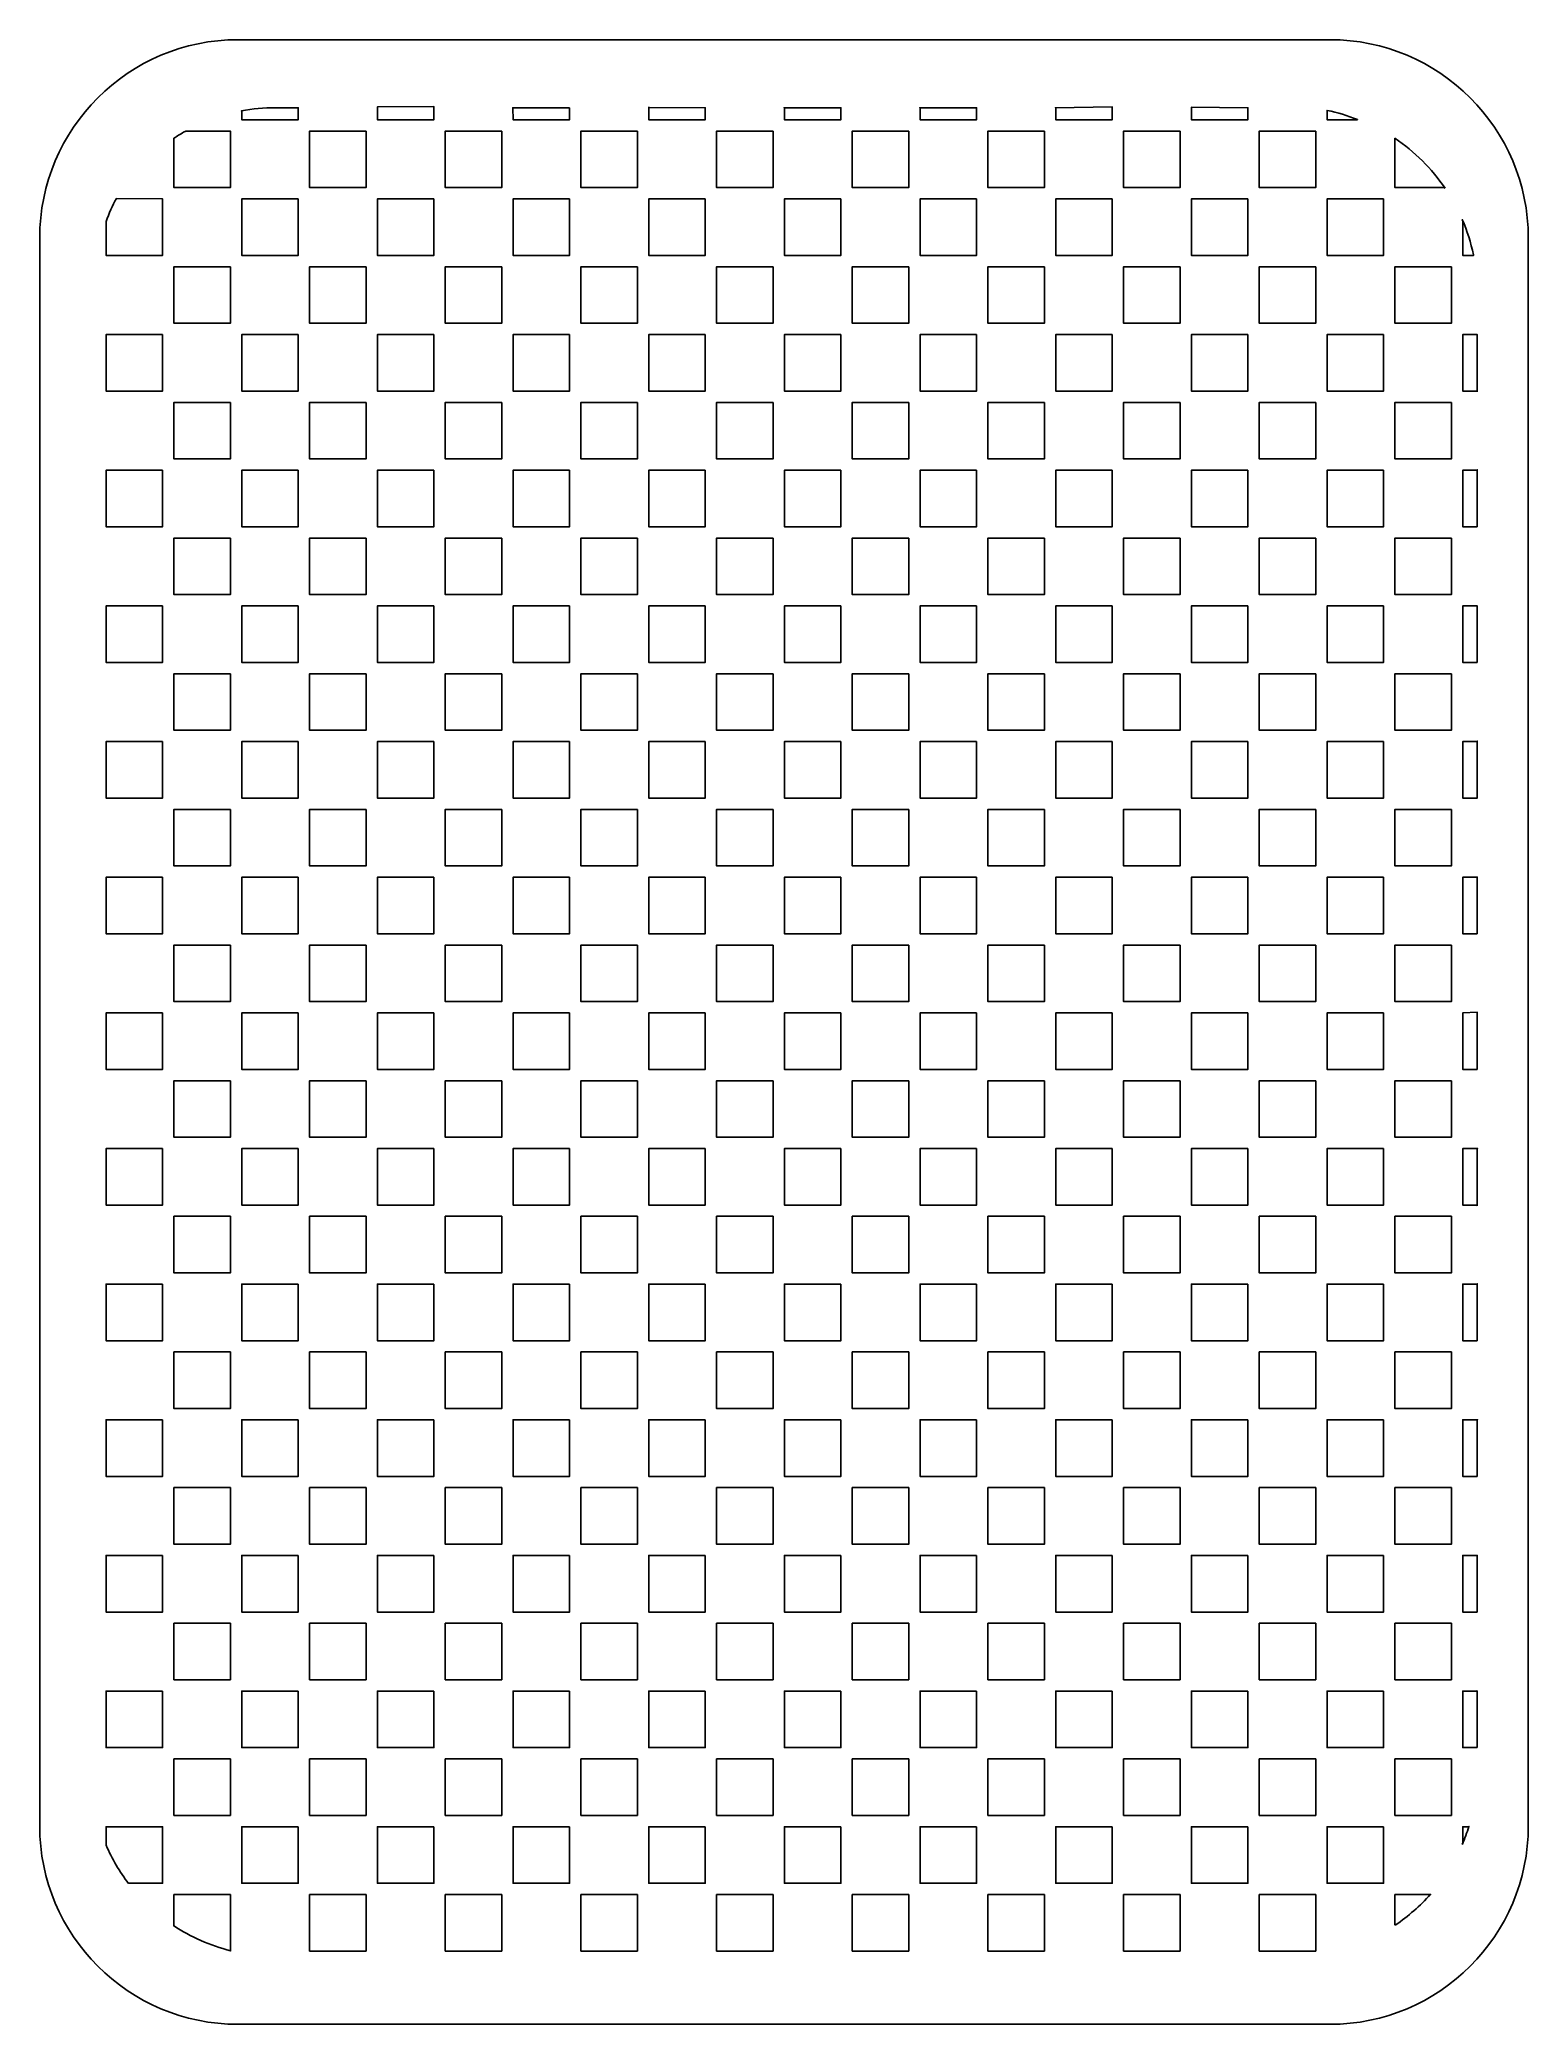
# Model space of a CAD drawing. Header units: centimetres. Extents: x -5.8 to 6.7, y -7.9 to 8.8.
import ezdxf

# ---------------------------------------------------------------- set-up
doc = ezdxf.new("R2010")
doc.units = ezdxf.units.CM
doc.header["$MEASUREMENT"] = 0
doc.layers.add('Camada 1', color=7, linetype='Continuous')

msp = doc.modelspace()

# ---------------------------------------------------------------- linework, layer by layer
at = {"layer": 'Camada 1'}
for points, knots in [([(6.71936, -6.24634), (6.71936, -7.16979), (5.97069, -7.91848), (5.04722, -7.91848), (5.04722, -7.91848), (5.04722, -7.91848), (-4.14972, -7.91848), (-4.14972, -7.91848), (-4.14972, -7.91848), (-5.0732, -7.91848), (-5.82189, -7.16979), (-5.82189, -6.24634), (-5.82189, -6.24634), (-5.82189, -6.24634), (-5.82189, 7.13105), (-5.82189, 7.13105), (-5.82189, 7.13105), (-5.82189, 8.05455), (-5.07322, 8.80322), (-4.14972, 8.80322), (-4.14972, 8.80322), (-4.14972, 8.80322), (5.04722, 8.80322), (5.04722, 8.80322), (5.04722, 8.80322), (5.9707, 8.80322), (6.71936, 8.05458), (6.71936, 7.13105), (6.71936, 7.13105), (6.71936, 7.13105), (6.71936, -6.24634), (6.71936, -6.24634)], [0, 0, 0, 0, 0.11111111, 0.11111111, 0.11111111, 0.11111111, 0.22222222, 0.22222222, 0.22222222, 0.22222222, 0.33333333, 0.33333333, 0.33333333, 0.33333333, 0.44444444, 0.44444444, 0.44444444, 0.44444444, 0.55555556, 0.55555556, 0.55555556, 0.55555556, 0.66666667, 0.66666667, 0.66666667, 0.66666667, 0.77777778, 0.77777778, 0.77777778, 0.77777778, 1, 1, 1, 1]), ([(-3.64567, 8.22994), (-3.64567, 8.22994), (-3.83445, 8.22994), (-3.83445, 8.22994), (-3.83445, 8.22994), (-3.9328, 8.22994), (-4.029, 8.22084), (-4.12226, 8.2034), (-4.12226, 8.2034), (-4.12226, 8.2034), (-4.12001, 8.20337), (-4.12001, 8.20337), (-4.12001, 8.20337), (-4.12001, 8.20337), (-4.12001, 8.12852), (-4.12001, 8.12852), (-4.12001, 8.12852), (-4.12001, 8.12852), (-3.64376, 8.12853), (-3.64376, 8.12853), (-3.64376, 8.12853), (-3.64376, 8.12853), (-3.64376, 8.22994), (-3.64376, 8.22994), (-3.64376, 8.22994), (-3.64376, 8.22994), (-3.64567, 8.22994), (-3.64567, 8.22994)], [0, 0, 0, 0, 0.125, 0.125, 0.125, 0.125, 0.25, 0.25, 0.25, 0.25, 0.375, 0.375, 0.375, 0.375, 0.5, 0.5, 0.5, 0.5, 0.625, 0.625, 0.625, 0.625, 0.75, 0.75, 0.75, 0.75, 1, 1, 1, 1]), ([(-2.50076, 8.23942), (-2.50076, 8.23942), (-2.97701, 8.23672), (-2.97701, 8.23672), (-2.97701, 8.23672), (-2.97701, 8.23672), (-2.97701, 8.23672), (-2.97701, 8.23672), (-2.97701, 8.23672), (-2.97701, 8.23672), (-2.97701, 8.12853), (-2.97701, 8.12853), (-2.97701, 8.12853), (-2.97701, 8.12853), (-2.50076, 8.12853), (-2.50076, 8.12853), (-2.50076, 8.12853), (-2.50076, 8.12853), (-2.50076, 8.23942), (-2.50076, 8.23942), (-2.50076, 8.23942), (-2.50076, 8.23942), (-2.50076, 8.23942), (-2.50076, 8.23942)], [0, 0, 0, 0, 0.14285714, 0.14285714, 0.14285714, 0.14285714, 0.28571429, 0.28571429, 0.28571429, 0.28571429, 0.42857143, 0.42857143, 0.42857143, 0.42857143, 0.57142857, 0.57142857, 0.57142857, 0.57142857, 0.71428571, 0.71428571, 0.71428571, 0.71428571, 1, 1, 1, 1]), ([(-1.35734, 8.22994), (-1.35734, 8.22994), (-1.8369, 8.22994), (-1.8369, 8.22994), (-1.8369, 8.22994), (-1.8369, 8.22994), (-1.8369, 8.22994), (-1.8369, 8.22994), (-1.8369, 8.22994), (-1.8369, 8.22994), (-1.83402, 8.12853), (-1.83402, 8.12853), (-1.83402, 8.12853), (-1.83402, 8.12853), (-1.35776, 8.12853), (-1.35776, 8.12853), (-1.35776, 8.12853), (-1.35776, 8.12853), (-1.35776, 8.22994), (-1.35776, 8.22994), (-1.35776, 8.22994), (-1.35776, 8.22994), (-1.35734, 8.22994), (-1.35734, 8.22994)], [0, 0, 0, 0, 0.14285714, 0.14285714, 0.14285714, 0.14285714, 0.28571429, 0.28571429, 0.28571429, 0.28571429, 0.42857143, 0.42857143, 0.42857143, 0.42857143, 0.57142857, 0.57142857, 0.57142857, 0.57142857, 0.71428571, 0.71428571, 0.71428571, 0.71428571, 1, 1, 1, 1]), ([(-0.69099, 8.23672), (-0.69099, 8.23672), (-0.69099, 8.12853), (-0.69099, 8.12853), (-0.69099, 8.12853), (-0.69099, 8.12853), (-0.21474, 8.12853), (-0.21474, 8.12853), (-0.21474, 8.12853), (-0.21474, 8.12853), (-0.21474, 8.22994), (-0.21474, 8.22994), (-0.21474, 8.22994), (-0.21474, 8.22994), (-0.21706, 8.22994), (-0.21706, 8.22994), (-0.21706, 8.22994), (-0.21706, 8.22994), (-0.68916, 8.23169), (-0.68916, 8.23169), (-0.68916, 8.23169), (-0.68916, 8.23169), (-0.69099, 8.23672), (-0.69099, 8.23672)], [0, 0, 0, 0, 0.14285714, 0.14285714, 0.14285714, 0.14285714, 0.28571429, 0.28571429, 0.28571429, 0.28571429, 0.42857143, 0.42857143, 0.42857143, 0.42857143, 0.57142857, 0.57142857, 0.57142857, 0.57142857, 0.71428571, 0.71428571, 0.71428571, 0.71428571, 1, 1, 1, 1]), ([(0.9257, 8.22994), (0.9257, 8.22994), (0.44881, 8.22994), (0.44881, 8.22994), (0.44881, 8.22994), (0.44881, 8.22994), (0.45201, 8.22994), (0.45201, 8.22994), (0.45201, 8.22994), (0.45201, 8.22994), (0.45201, 8.12853), (0.45201, 8.12853), (0.45201, 8.12853), (0.45201, 8.12853), (0.92826, 8.12853), (0.92826, 8.12853), (0.92826, 8.12853), (0.92826, 8.12853), (0.92826, 8.22994), (0.92826, 8.22994), (0.92826, 8.22994), (0.92826, 8.22994), (0.9257, 8.22994), (0.9257, 8.22994)], [0, 0, 0, 0, 0.14285714, 0.14285714, 0.14285714, 0.14285714, 0.28571429, 0.28571429, 0.28571429, 0.28571429, 0.42857143, 0.42857143, 0.42857143, 0.42857143, 0.57142857, 0.57142857, 0.57142857, 0.57142857, 0.71428571, 0.71428571, 0.71428571, 0.71428571, 1, 1, 1, 1]), ([(2.06843, 8.22994), (2.06843, 8.22994), (1.59173, 8.22994), (1.59173, 8.22994), (1.59173, 8.22994), (1.59173, 8.22994), (1.59501, 8.22994), (1.59501, 8.22994), (1.59501, 8.22994), (1.59501, 8.22994), (1.59501, 8.12853), (1.59501, 8.12853), (1.59501, 8.12853), (1.59501, 8.12853), (2.07126, 8.12853), (2.07126, 8.12853), (2.07126, 8.12853), (2.07126, 8.12853), (2.07126, 8.22994), (2.07126, 8.22994), (2.07126, 8.22994), (2.07126, 8.22994), (2.06843, 8.22994), (2.06843, 8.22994)], [0, 0, 0, 0, 0.14285714, 0.14285714, 0.14285714, 0.14285714, 0.28571429, 0.28571429, 0.28571429, 0.28571429, 0.42857143, 0.42857143, 0.42857143, 0.42857143, 0.57142857, 0.57142857, 0.57142857, 0.57142857, 0.71428571, 0.71428571, 0.71428571, 0.71428571, 1, 1, 1, 1]), ([(3.21426, 8.23672), (3.21426, 8.23672), (2.73444, 8.22995), (2.73444, 8.22995), (2.73444, 8.22995), (2.73444, 8.22995), (2.73801, 8.22994), (2.73801, 8.22994), (2.73801, 8.22994), (2.73801, 8.22994), (2.73801, 8.12853), (2.73801, 8.12853), (2.73801, 8.12853), (2.73801, 8.12853), (3.21426, 8.12853), (3.21426, 8.12853), (3.21426, 8.12853), (3.21426, 8.12853), (3.21426, 8.23672), (3.21426, 8.23672), (3.21426, 8.23672), (3.21426, 8.23672), (3.21426, 8.23672), (3.21426, 8.23672)], [0, 0, 0, 0, 0.14285714, 0.14285714, 0.14285714, 0.14285714, 0.28571429, 0.28571429, 0.28571429, 0.28571429, 0.42857143, 0.42857143, 0.42857143, 0.42857143, 0.57142857, 0.57142857, 0.57142857, 0.57142857, 0.71428571, 0.71428571, 0.71428571, 0.71428571, 1, 1, 1, 1]), ([(3.88104, 8.23407), (3.88104, 8.23407), (3.88104, 8.12853), (3.88104, 8.12853), (3.88104, 8.12853), (3.88104, 8.12853), (4.35729, 8.12853), (4.35729, 8.12853), (4.35729, 8.12853), (4.35729, 8.12853), (4.35729, 8.22994), (4.35729, 8.22994), (4.35729, 8.22994), (4.35729, 8.22994), (4.35414, 8.22994), (4.35414, 8.22994), (4.35414, 8.22994), (4.35414, 8.22994), (3.88104, 8.23407), (3.88104, 8.23407), (3.88104, 8.23407), (3.88104, 8.23407), (3.88104, 8.23407), (3.88104, 8.23407)], [0, 0, 0, 0, 0.14285714, 0.14285714, 0.14285714, 0.14285714, 0.28571429, 0.28571429, 0.28571429, 0.28571429, 0.42857143, 0.42857143, 0.42857143, 0.42857143, 0.57142857, 0.57142857, 0.57142857, 0.57142857, 0.71428571, 0.71428571, 0.71428571, 0.71428571, 1, 1, 1, 1]), ([(5.27897, 8.13115), (5.19496, 8.16266), (5.11421, 8.19073), (5.02404, 8.20746), (5.02404, 8.20746), (5.02404, 8.20746), (5.02404, 8.20746), (5.02404, 8.20746), (5.02404, 8.20746), (5.02404, 8.20746), (5.02404, 8.12856), (5.02404, 8.12856), (5.02404, 8.12856), (5.02404, 8.12856), (5.27897, 8.12856), (5.27897, 8.12856), (5.27897, 8.12856), (5.27897, 8.12856), (5.27897, 8.13115), (5.27897, 8.13115)], [0, 0, 0, 0, 0.16666667, 0.16666667, 0.16666667, 0.16666667, 0.33333333, 0.33333333, 0.33333333, 0.33333333, 0.5, 0.5, 0.5, 0.5, 0.66666667, 0.66666667, 0.66666667, 0.66666667, 1, 1, 1, 1]), ([(-4.60976, 8.02354), (-4.63759, 8.00753), (-4.66487, 7.99071), (-4.6916, 7.97306), (-4.6916, 7.97306), (-4.6916, 7.97306), (-4.69155, 7.97298), (-4.69155, 7.97298), (-4.69155, 7.97298), (-4.69155, 7.97298), (-4.69155, 7.55703), (-4.69155, 7.55703), (-4.69155, 7.55703), (-4.69155, 7.55703), (-4.21529, 7.55703), (-4.21529, 7.55703), (-4.21529, 7.55703), (-4.21529, 7.55703), (-4.21529, 8.03328), (-4.21529, 8.03328), (-4.21529, 8.03328), (-4.21529, 8.03328), (-4.59139, 8.03328), (-4.59139, 8.03328), (-4.59139, 8.03328), (-4.59139, 8.03328), (-4.60976, 8.02354), (-4.60976, 8.02354)], [0, 0, 0, 0, 0.125, 0.125, 0.125, 0.125, 0.25, 0.25, 0.25, 0.25, 0.375, 0.375, 0.375, 0.375, 0.5, 0.5, 0.5, 0.5, 0.625, 0.625, 0.625, 0.625, 0.75, 0.75, 0.75, 0.75, 1, 1, 1, 1]), ([(-3.07226, 8.03328), (-3.07226, 8.03328), (-3.54851, 8.03328), (-3.54851, 8.03328), (-3.54851, 8.03328), (-3.54851, 8.03328), (-3.54851, 7.55703), (-3.54851, 7.55703), (-3.54851, 7.55703), (-3.54851, 7.55703), (-3.07226, 7.55703), (-3.07226, 7.55703), (-3.07226, 7.55703), (-3.07226, 7.55703), (-3.07226, 8.03328), (-3.07226, 8.03328)], [0, 0, 0, 0, 0.2, 0.2, 0.2, 0.2, 0.4, 0.4, 0.4, 0.4, 0.6, 0.6, 0.6, 0.6, 1, 1, 1, 1]), ([(-1.92926, 8.03328), (-1.92926, 8.03328), (-2.40551, 8.03328), (-2.40551, 8.03328), (-2.40551, 8.03328), (-2.40551, 8.03328), (-2.40551, 7.55703), (-2.40551, 7.55703), (-2.40551, 7.55703), (-2.40551, 7.55703), (-1.92926, 7.55703), (-1.92926, 7.55703), (-1.92926, 7.55703), (-1.92926, 7.55703), (-1.92926, 8.03328), (-1.92926, 8.03328)], [0, 0, 0, 0, 0.2, 0.2, 0.2, 0.2, 0.4, 0.4, 0.4, 0.4, 0.6, 0.6, 0.6, 0.6, 1, 1, 1, 1]), ([(-0.78626, 8.03328), (-0.78626, 8.03328), (-1.26251, 8.03328), (-1.26251, 8.03328), (-1.26251, 8.03328), (-1.26251, 8.03328), (-1.26251, 7.55703), (-1.26251, 7.55703), (-1.26251, 7.55703), (-1.26251, 7.55703), (-0.78626, 7.55703), (-0.78626, 7.55703), (-0.78626, 7.55703), (-0.78626, 7.55703), (-0.78626, 8.03328), (-0.78626, 8.03328)], [0, 0, 0, 0, 0.2, 0.2, 0.2, 0.2, 0.4, 0.4, 0.4, 0.4, 0.6, 0.6, 0.6, 0.6, 1, 1, 1, 1]), ([(0.35674, 8.03328), (0.35674, 8.03328), (-0.11951, 8.03328), (-0.11951, 8.03328), (-0.11951, 8.03328), (-0.11951, 8.03328), (-0.11951, 7.55703), (-0.11951, 7.55703), (-0.11951, 7.55703), (-0.11951, 7.55703), (0.35674, 7.55703), (0.35674, 7.55703), (0.35674, 7.55703), (0.35674, 7.55703), (0.35674, 8.03328), (0.35674, 8.03328)], [0, 0, 0, 0, 0.2, 0.2, 0.2, 0.2, 0.4, 0.4, 0.4, 0.4, 0.6, 0.6, 0.6, 0.6, 1, 1, 1, 1]), ([(1.49976, 8.03328), (1.49976, 8.03328), (1.02351, 8.03328), (1.02351, 8.03328), (1.02351, 8.03328), (1.02351, 8.03328), (1.02351, 7.55703), (1.02351, 7.55703), (1.02351, 7.55703), (1.02351, 7.55703), (1.49976, 7.55703), (1.49976, 7.55703), (1.49976, 7.55703), (1.49976, 7.55703), (1.49976, 8.03328), (1.49976, 8.03328)], [0, 0, 0, 0, 0.2, 0.2, 0.2, 0.2, 0.4, 0.4, 0.4, 0.4, 0.6, 0.6, 0.6, 0.6, 1, 1, 1, 1]), ([(2.64276, 8.03328), (2.64276, 8.03328), (2.16651, 8.03328), (2.16651, 8.03328), (2.16651, 8.03328), (2.16651, 8.03328), (2.16651, 7.55703), (2.16651, 7.55703), (2.16651, 7.55703), (2.16651, 7.55703), (2.64276, 7.55703), (2.64276, 7.55703), (2.64276, 7.55703), (2.64276, 7.55703), (2.64276, 8.03328), (2.64276, 8.03328)], [0, 0, 0, 0, 0.2, 0.2, 0.2, 0.2, 0.4, 0.4, 0.4, 0.4, 0.6, 0.6, 0.6, 0.6, 1, 1, 1, 1]), ([(3.78576, 8.03328), (3.78576, 8.03328), (3.30951, 8.03328), (3.30951, 8.03328), (3.30951, 8.03328), (3.30951, 8.03328), (3.30951, 7.55703), (3.30951, 7.55703), (3.30951, 7.55703), (3.30951, 7.55703), (3.78576, 7.55703), (3.78576, 7.55703), (3.78576, 7.55703), (3.78576, 7.55703), (3.78576, 8.03328), (3.78576, 8.03328)], [0, 0, 0, 0, 0.2, 0.2, 0.2, 0.2, 0.4, 0.4, 0.4, 0.4, 0.6, 0.6, 0.6, 0.6, 1, 1, 1, 1]), ([(4.92876, 8.03328), (4.92876, 8.03328), (4.45251, 8.03328), (4.45251, 8.03328), (4.45251, 8.03328), (4.45251, 8.03328), (4.45251, 7.55703), (4.45251, 7.55703), (4.45251, 7.55703), (4.45251, 7.55703), (4.92876, 7.55703), (4.92876, 7.55703), (4.92876, 7.55703), (4.92876, 7.55703), (4.92876, 8.03328), (4.92876, 8.03328)], [0, 0, 0, 0, 0.2, 0.2, 0.2, 0.2, 0.4, 0.4, 0.4, 0.4, 0.6, 0.6, 0.6, 0.6, 1, 1, 1, 1]), ([(6.01811, 7.55105), (5.90439, 7.71721), (5.76342, 7.8617), (5.59552, 7.97301), (5.59552, 7.97301), (5.59552, 7.97301), (5.59552, 7.97301), (5.59552, 7.97301), (5.59552, 7.97301), (5.59552, 7.97301), (5.59552, 7.55706), (5.59552, 7.55706), (5.59552, 7.55706), (5.59552, 7.55706), (6.00623, 7.55706), (6.00623, 7.55706), (6.00623, 7.55706), (6.00623, 7.55706), (6.01811, 7.55105), (6.01811, 7.55105)], [0, 0, 0, 0, 0.16666667, 0.16666667, 0.16666667, 0.16666667, 0.33333333, 0.33333333, 0.33333333, 0.33333333, 0.5, 0.5, 0.5, 0.5, 0.66666667, 0.66666667, 0.66666667, 0.66666667, 1, 1, 1, 1]), ([(-5.26301, 7.27218), (-5.26301, 7.27218), (-5.26301, 6.98553), (-5.26301, 6.98553), (-5.26301, 6.98553), (-5.26301, 6.98553), (-4.78676, 6.98553), (-4.78676, 6.98553), (-4.78676, 6.98553), (-4.78676, 6.98553), (-4.78676, 7.46178), (-4.78676, 7.46178), (-4.78676, 7.46178), (-4.78676, 7.46178), (-5.17472, 7.46628), (-5.17472, 7.46628), (-5.17472, 7.46628), (-5.17472, 7.46628), (-5.17472, 7.46628), (-5.17472, 7.46628), (-5.17472, 7.46628), (-5.21155, 7.40423), (-5.23494, 7.33938), (-5.26301, 7.27218), (-5.26301, 7.27218), (-5.26301, 7.27218), (-5.26301, 7.27218), (-5.26301, 7.27218)], [0, 0, 0, 0, 0.125, 0.125, 0.125, 0.125, 0.25, 0.25, 0.25, 0.25, 0.375, 0.375, 0.375, 0.375, 0.5, 0.5, 0.5, 0.5, 0.625, 0.625, 0.625, 0.625, 0.75, 0.75, 0.75, 0.75, 1, 1, 1, 1]), ([(-3.64376, 7.46178), (-3.64376, 7.46178), (-4.12001, 7.46178), (-4.12001, 7.46178), (-4.12001, 7.46178), (-4.12001, 7.46178), (-4.12001, 6.98553), (-4.12001, 6.98553), (-4.12001, 6.98553), (-4.12001, 6.98553), (-3.64376, 6.98553), (-3.64376, 6.98553), (-3.64376, 6.98553), (-3.64376, 6.98553), (-3.64376, 7.46178), (-3.64376, 7.46178)], [0, 0, 0, 0, 0.2, 0.2, 0.2, 0.2, 0.4, 0.4, 0.4, 0.4, 0.6, 0.6, 0.6, 0.6, 1, 1, 1, 1]), ([(-2.50076, 7.46178), (-2.50076, 7.46178), (-2.97701, 7.46178), (-2.97701, 7.46178), (-2.97701, 7.46178), (-2.97701, 7.46178), (-2.97701, 6.98553), (-2.97701, 6.98553), (-2.97701, 6.98553), (-2.97701, 6.98553), (-2.50076, 6.98553), (-2.50076, 6.98553), (-2.50076, 6.98553), (-2.50076, 6.98553), (-2.50076, 7.46178), (-2.50076, 7.46178)], [0, 0, 0, 0, 0.2, 0.2, 0.2, 0.2, 0.4, 0.4, 0.4, 0.4, 0.6, 0.6, 0.6, 0.6, 1, 1, 1, 1]), ([(-1.35774, 7.46178), (-1.35774, 7.46178), (-1.83399, 7.46178), (-1.83399, 7.46178), (-1.83399, 7.46178), (-1.83399, 7.46178), (-1.83399, 6.98553), (-1.83399, 6.98553), (-1.83399, 6.98553), (-1.83399, 6.98553), (-1.35774, 6.98553), (-1.35774, 6.98553), (-1.35774, 6.98553), (-1.35774, 6.98553), (-1.35774, 7.46178), (-1.35774, 7.46178)], [0, 0, 0, 0, 0.2, 0.2, 0.2, 0.2, 0.4, 0.4, 0.4, 0.4, 0.6, 0.6, 0.6, 0.6, 1, 1, 1, 1]), ([(-0.21474, 7.46178), (-0.21474, 7.46178), (-0.69099, 7.46178), (-0.69099, 7.46178), (-0.69099, 7.46178), (-0.69099, 7.46178), (-0.69099, 6.98553), (-0.69099, 6.98553), (-0.69099, 6.98553), (-0.69099, 6.98553), (-0.21474, 6.98553), (-0.21474, 6.98553), (-0.21474, 6.98553), (-0.21474, 6.98553), (-0.21474, 7.46178), (-0.21474, 7.46178)], [0, 0, 0, 0, 0.2, 0.2, 0.2, 0.2, 0.4, 0.4, 0.4, 0.4, 0.6, 0.6, 0.6, 0.6, 1, 1, 1, 1]), ([(0.92826, 7.46178), (0.92826, 7.46178), (0.45201, 7.46178), (0.45201, 7.46178), (0.45201, 7.46178), (0.45201, 7.46178), (0.45201, 6.98553), (0.45201, 6.98553), (0.45201, 6.98553), (0.45201, 6.98553), (0.92826, 6.98553), (0.92826, 6.98553), (0.92826, 6.98553), (0.92826, 6.98553), (0.92826, 7.46178), (0.92826, 7.46178)], [0, 0, 0, 0, 0.2, 0.2, 0.2, 0.2, 0.4, 0.4, 0.4, 0.4, 0.6, 0.6, 0.6, 0.6, 1, 1, 1, 1]), ([(2.07126, 7.46178), (2.07126, 7.46178), (1.59501, 7.46178), (1.59501, 7.46178), (1.59501, 7.46178), (1.59501, 7.46178), (1.59501, 6.98553), (1.59501, 6.98553), (1.59501, 6.98553), (1.59501, 6.98553), (2.07126, 6.98553), (2.07126, 6.98553), (2.07126, 6.98553), (2.07126, 6.98553), (2.07126, 7.46178), (2.07126, 7.46178)], [0, 0, 0, 0, 0.2, 0.2, 0.2, 0.2, 0.4, 0.4, 0.4, 0.4, 0.6, 0.6, 0.6, 0.6, 1, 1, 1, 1]), ([(3.21426, 7.46178), (3.21426, 7.46178), (2.73801, 7.46178), (2.73801, 7.46178), (2.73801, 7.46178), (2.73801, 7.46178), (2.73801, 6.98553), (2.73801, 6.98553), (2.73801, 6.98553), (2.73801, 6.98553), (3.21426, 6.98553), (3.21426, 6.98553), (3.21426, 6.98553), (3.21426, 6.98553), (3.21426, 7.46178), (3.21426, 7.46178)], [0, 0, 0, 0, 0.2, 0.2, 0.2, 0.2, 0.4, 0.4, 0.4, 0.4, 0.6, 0.6, 0.6, 0.6, 1, 1, 1, 1]), ([(4.35729, 7.46178), (4.35729, 7.46178), (3.88104, 7.46178), (3.88104, 7.46178), (3.88104, 7.46178), (3.88104, 7.46178), (3.88104, 6.98553), (3.88104, 6.98553), (3.88104, 6.98553), (3.88104, 6.98553), (4.35729, 6.98553), (4.35729, 6.98553), (4.35729, 6.98553), (4.35729, 6.98553), (4.35729, 7.46178), (4.35729, 7.46178)], [0, 0, 0, 0, 0.2, 0.2, 0.2, 0.2, 0.4, 0.4, 0.4, 0.4, 0.6, 0.6, 0.6, 0.6, 1, 1, 1, 1]), ([(5.50029, 7.46178), (5.50029, 7.46178), (5.02404, 7.46178), (5.02404, 7.46178), (5.02404, 7.46178), (5.02404, 7.46178), (5.02404, 6.98553), (5.02404, 6.98553), (5.02404, 6.98553), (5.02404, 6.98553), (5.50029, 6.98553), (5.50029, 6.98553), (5.50029, 6.98553), (5.50029, 6.98553), (5.50029, 7.46178), (5.50029, 7.46178)], [0, 0, 0, 0, 0.2, 0.2, 0.2, 0.2, 0.4, 0.4, 0.4, 0.4, 0.6, 0.6, 0.6, 0.6, 1, 1, 1, 1]), ([(6.25684, 6.99077), (6.23549, 7.09353), (6.20403, 7.19259), (6.16355, 7.28687), (6.16355, 7.28687), (6.16355, 7.28687), (6.16707, 7.27745), (6.16707, 7.27745), (6.16707, 7.27745), (6.16707, 7.27745), (6.16707, 6.98554), (6.16707, 6.98554), (6.16707, 6.98554), (6.16707, 6.98554), (6.25771, 6.98553), (6.25771, 6.98553), (6.25771, 6.98553), (6.25771, 6.98553), (6.25684, 6.99077), (6.25684, 6.99077)], [0, 0, 0, 0, 0.16666667, 0.16666667, 0.16666667, 0.16666667, 0.33333333, 0.33333333, 0.33333333, 0.33333333, 0.5, 0.5, 0.5, 0.5, 0.66666667, 0.66666667, 0.66666667, 0.66666667, 1, 1, 1, 1]), ([(-4.21526, 6.89028), (-4.21526, 6.89028), (-4.69151, 6.89028), (-4.69151, 6.89028), (-4.69151, 6.89028), (-4.69151, 6.89028), (-4.69151, 6.41403), (-4.69151, 6.41403), (-4.69151, 6.41403), (-4.69151, 6.41403), (-4.21526, 6.41403), (-4.21526, 6.41403), (-4.21526, 6.41403), (-4.21526, 6.41403), (-4.21526, 6.89028), (-4.21526, 6.89028)], [0, 0, 0, 0, 0.2, 0.2, 0.2, 0.2, 0.4, 0.4, 0.4, 0.4, 0.6, 0.6, 0.6, 0.6, 1, 1, 1, 1]), ([(-3.07226, 6.89028), (-3.07226, 6.89028), (-3.54851, 6.89028), (-3.54851, 6.89028), (-3.54851, 6.89028), (-3.54851, 6.89028), (-3.54851, 6.41403), (-3.54851, 6.41403), (-3.54851, 6.41403), (-3.54851, 6.41403), (-3.07226, 6.41403), (-3.07226, 6.41403), (-3.07226, 6.41403), (-3.07226, 6.41403), (-3.07226, 6.89028), (-3.07226, 6.89028)], [0, 0, 0, 0, 0.2, 0.2, 0.2, 0.2, 0.4, 0.4, 0.4, 0.4, 0.6, 0.6, 0.6, 0.6, 1, 1, 1, 1]), ([(-1.92926, 6.89028), (-1.92926, 6.89028), (-2.40551, 6.89028), (-2.40551, 6.89028), (-2.40551, 6.89028), (-2.40551, 6.89028), (-2.40551, 6.41403), (-2.40551, 6.41403), (-2.40551, 6.41403), (-2.40551, 6.41403), (-1.92926, 6.41403), (-1.92926, 6.41403), (-1.92926, 6.41403), (-1.92926, 6.41403), (-1.92926, 6.89028), (-1.92926, 6.89028)], [0, 0, 0, 0, 0.2, 0.2, 0.2, 0.2, 0.4, 0.4, 0.4, 0.4, 0.6, 0.6, 0.6, 0.6, 1, 1, 1, 1]), ([(-0.78626, 6.89028), (-0.78626, 6.89028), (-1.26251, 6.89028), (-1.26251, 6.89028), (-1.26251, 6.89028), (-1.26251, 6.89028), (-1.26251, 6.41403), (-1.26251, 6.41403), (-1.26251, 6.41403), (-1.26251, 6.41403), (-0.78626, 6.41403), (-0.78626, 6.41403), (-0.78626, 6.41403), (-0.78626, 6.41403), (-0.78626, 6.89028), (-0.78626, 6.89028)], [0, 0, 0, 0, 0.2, 0.2, 0.2, 0.2, 0.4, 0.4, 0.4, 0.4, 0.6, 0.6, 0.6, 0.6, 1, 1, 1, 1]), ([(0.35674, 6.89028), (0.35674, 6.89028), (-0.11951, 6.89028), (-0.11951, 6.89028), (-0.11951, 6.89028), (-0.11951, 6.89028), (-0.11951, 6.41403), (-0.11951, 6.41403), (-0.11951, 6.41403), (-0.11951, 6.41403), (0.35674, 6.41403), (0.35674, 6.41403), (0.35674, 6.41403), (0.35674, 6.41403), (0.35674, 6.89028), (0.35674, 6.89028)], [0, 0, 0, 0, 0.2, 0.2, 0.2, 0.2, 0.4, 0.4, 0.4, 0.4, 0.6, 0.6, 0.6, 0.6, 1, 1, 1, 1]), ([(1.49976, 6.89028), (1.49976, 6.89028), (1.02351, 6.89028), (1.02351, 6.89028), (1.02351, 6.89028), (1.02351, 6.89028), (1.02351, 6.41403), (1.02351, 6.41403), (1.02351, 6.41403), (1.02351, 6.41403), (1.49976, 6.41403), (1.49976, 6.41403), (1.49976, 6.41403), (1.49976, 6.41403), (1.49976, 6.89028), (1.49976, 6.89028)], [0, 0, 0, 0, 0.2, 0.2, 0.2, 0.2, 0.4, 0.4, 0.4, 0.4, 0.6, 0.6, 0.6, 0.6, 1, 1, 1, 1]), ([(2.64276, 6.89028), (2.64276, 6.89028), (2.16651, 6.89028), (2.16651, 6.89028), (2.16651, 6.89028), (2.16651, 6.89028), (2.16651, 6.41403), (2.16651, 6.41403), (2.16651, 6.41403), (2.16651, 6.41403), (2.64276, 6.41403), (2.64276, 6.41403), (2.64276, 6.41403), (2.64276, 6.41403), (2.64276, 6.89028), (2.64276, 6.89028)], [0, 0, 0, 0, 0.2, 0.2, 0.2, 0.2, 0.4, 0.4, 0.4, 0.4, 0.6, 0.6, 0.6, 0.6, 1, 1, 1, 1]), ([(3.78576, 6.89028), (3.78576, 6.89028), (3.30951, 6.89028), (3.30951, 6.89028), (3.30951, 6.89028), (3.30951, 6.89028), (3.30951, 6.41403), (3.30951, 6.41403), (3.30951, 6.41403), (3.30951, 6.41403), (3.78576, 6.41403), (3.78576, 6.41403), (3.78576, 6.41403), (3.78576, 6.41403), (3.78576, 6.89028), (3.78576, 6.89028)], [0, 0, 0, 0, 0.2, 0.2, 0.2, 0.2, 0.4, 0.4, 0.4, 0.4, 0.6, 0.6, 0.6, 0.6, 1, 1, 1, 1]), ([(4.92876, 6.89028), (4.92876, 6.89028), (4.45251, 6.89028), (4.45251, 6.89028), (4.45251, 6.89028), (4.45251, 6.89028), (4.45251, 6.41403), (4.45251, 6.41403), (4.45251, 6.41403), (4.45251, 6.41403), (4.92876, 6.41403), (4.92876, 6.41403), (4.92876, 6.41403), (4.92876, 6.41403), (4.92876, 6.89028), (4.92876, 6.89028)], [0, 0, 0, 0, 0.2, 0.2, 0.2, 0.2, 0.4, 0.4, 0.4, 0.4, 0.6, 0.6, 0.6, 0.6, 1, 1, 1, 1]), ([(6.07176, 6.89028), (6.07176, 6.89028), (5.59551, 6.89028), (5.59551, 6.89028), (5.59551, 6.89028), (5.59551, 6.89028), (5.59551, 6.41403), (5.59551, 6.41403), (5.59551, 6.41403), (5.59551, 6.41403), (6.07176, 6.41403), (6.07176, 6.41403), (6.07176, 6.41403), (6.07176, 6.41403), (6.07176, 6.89028), (6.07176, 6.89028)], [0, 0, 0, 0, 0.2, 0.2, 0.2, 0.2, 0.4, 0.4, 0.4, 0.4, 0.6, 0.6, 0.6, 0.6, 1, 1, 1, 1]), ([(-4.78676, 6.31878), (-4.78676, 6.31878), (-5.26301, 6.31878), (-5.26301, 6.31878), (-5.26301, 6.31878), (-5.26301, 6.31878), (-5.26301, 5.84253), (-5.26301, 5.84253), (-5.26301, 5.84253), (-5.26301, 5.84253), (-4.78676, 5.84253), (-4.78676, 5.84253), (-4.78676, 5.84253), (-4.78676, 5.84253), (-4.78676, 6.31878), (-4.78676, 6.31878)], [0, 0, 0, 0, 0.2, 0.2, 0.2, 0.2, 0.4, 0.4, 0.4, 0.4, 0.6, 0.6, 0.6, 0.6, 1, 1, 1, 1]), ([(-3.64376, 6.31878), (-3.64376, 6.31878), (-4.12001, 6.31878), (-4.12001, 6.31878), (-4.12001, 6.31878), (-4.12001, 6.31878), (-4.12001, 5.84253), (-4.12001, 5.84253), (-4.12001, 5.84253), (-4.12001, 5.84253), (-3.64376, 5.84253), (-3.64376, 5.84253), (-3.64376, 5.84253), (-3.64376, 5.84253), (-3.64376, 6.31878), (-3.64376, 6.31878)], [0, 0, 0, 0, 0.2, 0.2, 0.2, 0.2, 0.4, 0.4, 0.4, 0.4, 0.6, 0.6, 0.6, 0.6, 1, 1, 1, 1]), ([(-2.50076, 6.31878), (-2.50076, 6.31878), (-2.97701, 6.31878), (-2.97701, 6.31878), (-2.97701, 6.31878), (-2.97701, 6.31878), (-2.97701, 5.84253), (-2.97701, 5.84253), (-2.97701, 5.84253), (-2.97701, 5.84253), (-2.50076, 5.84253), (-2.50076, 5.84253), (-2.50076, 5.84253), (-2.50076, 5.84253), (-2.50076, 6.31878), (-2.50076, 6.31878)], [0, 0, 0, 0, 0.2, 0.2, 0.2, 0.2, 0.4, 0.4, 0.4, 0.4, 0.6, 0.6, 0.6, 0.6, 1, 1, 1, 1]), ([(-1.35774, 6.31878), (-1.35774, 6.31878), (-1.83399, 6.31878), (-1.83399, 6.31878), (-1.83399, 6.31878), (-1.83399, 6.31878), (-1.83399, 5.84253), (-1.83399, 5.84253), (-1.83399, 5.84253), (-1.83399, 5.84253), (-1.35774, 5.84253), (-1.35774, 5.84253), (-1.35774, 5.84253), (-1.35774, 5.84253), (-1.35774, 6.31878), (-1.35774, 6.31878)], [0, 0, 0, 0, 0.2, 0.2, 0.2, 0.2, 0.4, 0.4, 0.4, 0.4, 0.6, 0.6, 0.6, 0.6, 1, 1, 1, 1]), ([(-0.21474, 6.31878), (-0.21474, 6.31878), (-0.69099, 6.31878), (-0.69099, 6.31878), (-0.69099, 6.31878), (-0.69099, 6.31878), (-0.69099, 5.84253), (-0.69099, 5.84253), (-0.69099, 5.84253), (-0.69099, 5.84253), (-0.21474, 5.84253), (-0.21474, 5.84253), (-0.21474, 5.84253), (-0.21474, 5.84253), (-0.21474, 6.31878), (-0.21474, 6.31878)], [0, 0, 0, 0, 0.2, 0.2, 0.2, 0.2, 0.4, 0.4, 0.4, 0.4, 0.6, 0.6, 0.6, 0.6, 1, 1, 1, 1]), ([(0.92826, 6.31878), (0.92826, 6.31878), (0.45201, 6.31878), (0.45201, 6.31878), (0.45201, 6.31878), (0.45201, 6.31878), (0.45201, 5.84253), (0.45201, 5.84253), (0.45201, 5.84253), (0.45201, 5.84253), (0.92826, 5.84253), (0.92826, 5.84253), (0.92826, 5.84253), (0.92826, 5.84253), (0.92826, 6.31878), (0.92826, 6.31878)], [0, 0, 0, 0, 0.2, 0.2, 0.2, 0.2, 0.4, 0.4, 0.4, 0.4, 0.6, 0.6, 0.6, 0.6, 1, 1, 1, 1]), ([(2.07126, 6.31878), (2.07126, 6.31878), (1.59501, 6.31878), (1.59501, 6.31878), (1.59501, 6.31878), (1.59501, 6.31878), (1.59501, 5.84253), (1.59501, 5.84253), (1.59501, 5.84253), (1.59501, 5.84253), (2.07126, 5.84253), (2.07126, 5.84253), (2.07126, 5.84253), (2.07126, 5.84253), (2.07126, 6.31878), (2.07126, 6.31878)], [0, 0, 0, 0, 0.2, 0.2, 0.2, 0.2, 0.4, 0.4, 0.4, 0.4, 0.6, 0.6, 0.6, 0.6, 1, 1, 1, 1]), ([(3.21426, 6.31878), (3.21426, 6.31878), (2.73801, 6.31878), (2.73801, 6.31878), (2.73801, 6.31878), (2.73801, 6.31878), (2.73801, 5.84253), (2.73801, 5.84253), (2.73801, 5.84253), (2.73801, 5.84253), (3.21426, 5.84253), (3.21426, 5.84253), (3.21426, 5.84253), (3.21426, 5.84253), (3.21426, 6.31878), (3.21426, 6.31878)], [0, 0, 0, 0, 0.2, 0.2, 0.2, 0.2, 0.4, 0.4, 0.4, 0.4, 0.6, 0.6, 0.6, 0.6, 1, 1, 1, 1]), ([(4.35729, 6.31878), (4.35729, 6.31878), (3.88104, 6.31878), (3.88104, 6.31878), (3.88104, 6.31878), (3.88104, 6.31878), (3.88104, 5.84253), (3.88104, 5.84253), (3.88104, 5.84253), (3.88104, 5.84253), (4.35729, 5.84253), (4.35729, 5.84253), (4.35729, 5.84253), (4.35729, 5.84253), (4.35729, 6.31878), (4.35729, 6.31878)], [0, 0, 0, 0, 0.2, 0.2, 0.2, 0.2, 0.4, 0.4, 0.4, 0.4, 0.6, 0.6, 0.6, 0.6, 1, 1, 1, 1]), ([(5.50029, 6.31878), (5.50029, 6.31878), (5.02404, 6.31878), (5.02404, 6.31878), (5.02404, 6.31878), (5.02404, 6.31878), (5.02404, 5.84253), (5.02404, 5.84253), (5.02404, 5.84253), (5.02404, 5.84253), (5.50029, 5.84253), (5.50029, 5.84253), (5.50029, 5.84253), (5.50029, 5.84253), (5.50029, 6.31878), (5.50029, 6.31878)], [0, 0, 0, 0, 0.2, 0.2, 0.2, 0.2, 0.4, 0.4, 0.4, 0.4, 0.6, 0.6, 0.6, 0.6, 1, 1, 1, 1]), ([(6.28941, 5.83705), (6.28941, 5.83705), (6.28941, 6.3188), (6.28941, 6.3188), (6.28941, 6.3188), (6.28941, 6.3188), (6.28822, 6.31877), (6.28822, 6.31877), (6.28822, 6.31877), (6.28822, 6.31877), (6.16704, 6.31878), (6.16704, 6.31878), (6.16704, 6.31878), (6.16704, 6.31878), (6.16704, 5.84253), (6.16704, 5.84253), (6.16704, 5.84253), (6.16704, 5.84253), (6.28822, 5.84253), (6.28822, 5.84253), (6.28822, 5.84253), (6.28822, 5.84253), (6.28941, 5.83705), (6.28941, 5.83705)], [0, 0, 0, 0, 0.14285714, 0.14285714, 0.14285714, 0.14285714, 0.28571429, 0.28571429, 0.28571429, 0.28571429, 0.42857143, 0.42857143, 0.42857143, 0.42857143, 0.57142857, 0.57142857, 0.57142857, 0.57142857, 0.71428571, 0.71428571, 0.71428571, 0.71428571, 1, 1, 1, 1]), ([(-4.21526, 5.74728), (-4.21526, 5.74728), (-4.69151, 5.74728), (-4.69151, 5.74728), (-4.69151, 5.74728), (-4.69151, 5.74728), (-4.69151, 5.27103), (-4.69151, 5.27103), (-4.69151, 5.27103), (-4.69151, 5.27103), (-4.21526, 5.27103), (-4.21526, 5.27103), (-4.21526, 5.27103), (-4.21526, 5.27103), (-4.21526, 5.74728), (-4.21526, 5.74728)], [0, 0, 0, 0, 0.2, 0.2, 0.2, 0.2, 0.4, 0.4, 0.4, 0.4, 0.6, 0.6, 0.6, 0.6, 1, 1, 1, 1]), ([(-3.07226, 5.74728), (-3.07226, 5.74728), (-3.54851, 5.74728), (-3.54851, 5.74728), (-3.54851, 5.74728), (-3.54851, 5.74728), (-3.54851, 5.27103), (-3.54851, 5.27103), (-3.54851, 5.27103), (-3.54851, 5.27103), (-3.07226, 5.27103), (-3.07226, 5.27103), (-3.07226, 5.27103), (-3.07226, 5.27103), (-3.07226, 5.74728), (-3.07226, 5.74728)], [0, 0, 0, 0, 0.2, 0.2, 0.2, 0.2, 0.4, 0.4, 0.4, 0.4, 0.6, 0.6, 0.6, 0.6, 1, 1, 1, 1]), ([(-1.92926, 5.74728), (-1.92926, 5.74728), (-2.40551, 5.74728), (-2.40551, 5.74728), (-2.40551, 5.74728), (-2.40551, 5.74728), (-2.40551, 5.27103), (-2.40551, 5.27103), (-2.40551, 5.27103), (-2.40551, 5.27103), (-1.92926, 5.27103), (-1.92926, 5.27103), (-1.92926, 5.27103), (-1.92926, 5.27103), (-1.92926, 5.74728), (-1.92926, 5.74728)], [0, 0, 0, 0, 0.2, 0.2, 0.2, 0.2, 0.4, 0.4, 0.4, 0.4, 0.6, 0.6, 0.6, 0.6, 1, 1, 1, 1]), ([(-0.78626, 5.74728), (-0.78626, 5.74728), (-1.26251, 5.74728), (-1.26251, 5.74728), (-1.26251, 5.74728), (-1.26251, 5.74728), (-1.26251, 5.27103), (-1.26251, 5.27103), (-1.26251, 5.27103), (-1.26251, 5.27103), (-0.78626, 5.27103), (-0.78626, 5.27103), (-0.78626, 5.27103), (-0.78626, 5.27103), (-0.78626, 5.74728), (-0.78626, 5.74728)], [0, 0, 0, 0, 0.2, 0.2, 0.2, 0.2, 0.4, 0.4, 0.4, 0.4, 0.6, 0.6, 0.6, 0.6, 1, 1, 1, 1]), ([(0.35674, 5.74728), (0.35674, 5.74728), (-0.11951, 5.74728), (-0.11951, 5.74728), (-0.11951, 5.74728), (-0.11951, 5.74728), (-0.11951, 5.27103), (-0.11951, 5.27103), (-0.11951, 5.27103), (-0.11951, 5.27103), (0.35674, 5.27103), (0.35674, 5.27103), (0.35674, 5.27103), (0.35674, 5.27103), (0.35674, 5.74728), (0.35674, 5.74728)], [0, 0, 0, 0, 0.2, 0.2, 0.2, 0.2, 0.4, 0.4, 0.4, 0.4, 0.6, 0.6, 0.6, 0.6, 1, 1, 1, 1]), ([(1.49976, 5.74728), (1.49976, 5.74728), (1.02351, 5.74728), (1.02351, 5.74728), (1.02351, 5.74728), (1.02351, 5.74728), (1.02351, 5.27103), (1.02351, 5.27103), (1.02351, 5.27103), (1.02351, 5.27103), (1.49976, 5.27103), (1.49976, 5.27103), (1.49976, 5.27103), (1.49976, 5.27103), (1.49976, 5.74728), (1.49976, 5.74728)], [0, 0, 0, 0, 0.2, 0.2, 0.2, 0.2, 0.4, 0.4, 0.4, 0.4, 0.6, 0.6, 0.6, 0.6, 1, 1, 1, 1]), ([(2.64276, 5.74728), (2.64276, 5.74728), (2.16651, 5.74728), (2.16651, 5.74728), (2.16651, 5.74728), (2.16651, 5.74728), (2.16651, 5.27103), (2.16651, 5.27103), (2.16651, 5.27103), (2.16651, 5.27103), (2.64276, 5.27103), (2.64276, 5.27103), (2.64276, 5.27103), (2.64276, 5.27103), (2.64276, 5.74728), (2.64276, 5.74728)], [0, 0, 0, 0, 0.2, 0.2, 0.2, 0.2, 0.4, 0.4, 0.4, 0.4, 0.6, 0.6, 0.6, 0.6, 1, 1, 1, 1]), ([(3.78576, 5.74728), (3.78576, 5.74728), (3.30951, 5.74728), (3.30951, 5.74728), (3.30951, 5.74728), (3.30951, 5.74728), (3.30951, 5.27103), (3.30951, 5.27103), (3.30951, 5.27103), (3.30951, 5.27103), (3.78576, 5.27103), (3.78576, 5.27103), (3.78576, 5.27103), (3.78576, 5.27103), (3.78576, 5.74728), (3.78576, 5.74728)], [0, 0, 0, 0, 0.2, 0.2, 0.2, 0.2, 0.4, 0.4, 0.4, 0.4, 0.6, 0.6, 0.6, 0.6, 1, 1, 1, 1]), ([(4.92876, 5.74728), (4.92876, 5.74728), (4.45251, 5.74728), (4.45251, 5.74728), (4.45251, 5.74728), (4.45251, 5.74728), (4.45251, 5.27103), (4.45251, 5.27103), (4.45251, 5.27103), (4.45251, 5.27103), (4.92876, 5.27103), (4.92876, 5.27103), (4.92876, 5.27103), (4.92876, 5.27103), (4.92876, 5.74728), (4.92876, 5.74728)], [0, 0, 0, 0, 0.2, 0.2, 0.2, 0.2, 0.4, 0.4, 0.4, 0.4, 0.6, 0.6, 0.6, 0.6, 1, 1, 1, 1]), ([(6.07176, 5.74728), (6.07176, 5.74728), (5.59551, 5.74728), (5.59551, 5.74728), (5.59551, 5.74728), (5.59551, 5.74728), (5.59551, 5.27103), (5.59551, 5.27103), (5.59551, 5.27103), (5.59551, 5.27103), (6.07176, 5.27103), (6.07176, 5.27103), (6.07176, 5.27103), (6.07176, 5.27103), (6.07176, 5.74728), (6.07176, 5.74728)], [0, 0, 0, 0, 0.2, 0.2, 0.2, 0.2, 0.4, 0.4, 0.4, 0.4, 0.6, 0.6, 0.6, 0.6, 1, 1, 1, 1]), ([(-4.78676, 5.17578), (-4.78676, 5.17578), (-5.26301, 5.17578), (-5.26301, 5.17578), (-5.26301, 5.17578), (-5.26301, 5.17578), (-5.26301, 4.69953), (-5.26301, 4.69953), (-5.26301, 4.69953), (-5.26301, 4.69953), (-4.78676, 4.69953), (-4.78676, 4.69953), (-4.78676, 4.69953), (-4.78676, 4.69953), (-4.78676, 5.17578), (-4.78676, 5.17578)], [0, 0, 0, 0, 0.2, 0.2, 0.2, 0.2, 0.4, 0.4, 0.4, 0.4, 0.6, 0.6, 0.6, 0.6, 1, 1, 1, 1]), ([(-3.64376, 5.17578), (-3.64376, 5.17578), (-4.12001, 5.17578), (-4.12001, 5.17578), (-4.12001, 5.17578), (-4.12001, 5.17578), (-4.12001, 4.69953), (-4.12001, 4.69953), (-4.12001, 4.69953), (-4.12001, 4.69953), (-3.64376, 4.69953), (-3.64376, 4.69953), (-3.64376, 4.69953), (-3.64376, 4.69953), (-3.64376, 5.17578), (-3.64376, 5.17578)], [0, 0, 0, 0, 0.2, 0.2, 0.2, 0.2, 0.4, 0.4, 0.4, 0.4, 0.6, 0.6, 0.6, 0.6, 1, 1, 1, 1]), ([(-2.50076, 5.17578), (-2.50076, 5.17578), (-2.97701, 5.17578), (-2.97701, 5.17578), (-2.97701, 5.17578), (-2.97701, 5.17578), (-2.97701, 4.69953), (-2.97701, 4.69953), (-2.97701, 4.69953), (-2.97701, 4.69953), (-2.50076, 4.69953), (-2.50076, 4.69953), (-2.50076, 4.69953), (-2.50076, 4.69953), (-2.50076, 5.17578), (-2.50076, 5.17578)], [0, 0, 0, 0, 0.2, 0.2, 0.2, 0.2, 0.4, 0.4, 0.4, 0.4, 0.6, 0.6, 0.6, 0.6, 1, 1, 1, 1]), ([(-1.35774, 5.17578), (-1.35774, 5.17578), (-1.83399, 5.17578), (-1.83399, 5.17578), (-1.83399, 5.17578), (-1.83399, 5.17578), (-1.83399, 4.69953), (-1.83399, 4.69953), (-1.83399, 4.69953), (-1.83399, 4.69953), (-1.35774, 4.69953), (-1.35774, 4.69953), (-1.35774, 4.69953), (-1.35774, 4.69953), (-1.35774, 5.17578), (-1.35774, 5.17578)], [0, 0, 0, 0, 0.2, 0.2, 0.2, 0.2, 0.4, 0.4, 0.4, 0.4, 0.6, 0.6, 0.6, 0.6, 1, 1, 1, 1]), ([(-0.21474, 5.17578), (-0.21474, 5.17578), (-0.69099, 5.17578), (-0.69099, 5.17578), (-0.69099, 5.17578), (-0.69099, 5.17578), (-0.69099, 4.69953), (-0.69099, 4.69953), (-0.69099, 4.69953), (-0.69099, 4.69953), (-0.21474, 4.69953), (-0.21474, 4.69953), (-0.21474, 4.69953), (-0.21474, 4.69953), (-0.21474, 5.17578), (-0.21474, 5.17578)], [0, 0, 0, 0, 0.2, 0.2, 0.2, 0.2, 0.4, 0.4, 0.4, 0.4, 0.6, 0.6, 0.6, 0.6, 1, 1, 1, 1]), ([(0.92826, 5.17578), (0.92826, 5.17578), (0.45201, 5.17578), (0.45201, 5.17578), (0.45201, 5.17578), (0.45201, 5.17578), (0.45201, 4.69953), (0.45201, 4.69953), (0.45201, 4.69953), (0.45201, 4.69953), (0.92826, 4.69953), (0.92826, 4.69953), (0.92826, 4.69953), (0.92826, 4.69953), (0.92826, 5.17578), (0.92826, 5.17578)], [0, 0, 0, 0, 0.2, 0.2, 0.2, 0.2, 0.4, 0.4, 0.4, 0.4, 0.6, 0.6, 0.6, 0.6, 1, 1, 1, 1]), ([(2.07126, 5.17578), (2.07126, 5.17578), (1.59501, 5.17578), (1.59501, 5.17578), (1.59501, 5.17578), (1.59501, 5.17578), (1.59501, 4.69953), (1.59501, 4.69953), (1.59501, 4.69953), (1.59501, 4.69953), (2.07126, 4.69953), (2.07126, 4.69953), (2.07126, 4.69953), (2.07126, 4.69953), (2.07126, 5.17578), (2.07126, 5.17578)], [0, 0, 0, 0, 0.2, 0.2, 0.2, 0.2, 0.4, 0.4, 0.4, 0.4, 0.6, 0.6, 0.6, 0.6, 1, 1, 1, 1]), ([(3.21426, 5.17578), (3.21426, 5.17578), (2.73801, 5.17578), (2.73801, 5.17578), (2.73801, 5.17578), (2.73801, 5.17578), (2.73801, 4.69953), (2.73801, 4.69953), (2.73801, 4.69953), (2.73801, 4.69953), (3.21426, 4.69953), (3.21426, 4.69953), (3.21426, 4.69953), (3.21426, 4.69953), (3.21426, 5.17578), (3.21426, 5.17578)], [0, 0, 0, 0, 0.2, 0.2, 0.2, 0.2, 0.4, 0.4, 0.4, 0.4, 0.6, 0.6, 0.6, 0.6, 1, 1, 1, 1]), ([(4.35729, 5.17578), (4.35729, 5.17578), (3.88104, 5.17578), (3.88104, 5.17578), (3.88104, 5.17578), (3.88104, 5.17578), (3.88104, 4.69953), (3.88104, 4.69953), (3.88104, 4.69953), (3.88104, 4.69953), (4.35729, 4.69953), (4.35729, 4.69953), (4.35729, 4.69953), (4.35729, 4.69953), (4.35729, 5.17578), (4.35729, 5.17578)], [0, 0, 0, 0, 0.2, 0.2, 0.2, 0.2, 0.4, 0.4, 0.4, 0.4, 0.6, 0.6, 0.6, 0.6, 1, 1, 1, 1]), ([(5.50029, 5.17578), (5.50029, 5.17578), (5.02404, 5.17578), (5.02404, 5.17578), (5.02404, 5.17578), (5.02404, 5.17578), (5.02404, 4.69953), (5.02404, 4.69953), (5.02404, 4.69953), (5.02404, 4.69953), (5.50029, 4.69953), (5.50029, 4.69953), (5.50029, 4.69953), (5.50029, 4.69953), (5.50029, 5.17578), (5.50029, 5.17578)], [0, 0, 0, 0, 0.2, 0.2, 0.2, 0.2, 0.4, 0.4, 0.4, 0.4, 0.6, 0.6, 0.6, 0.6, 1, 1, 1, 1]), ([(6.28941, 4.69747), (6.28941, 4.69747), (6.28941, 5.17922), (6.28941, 5.17922), (6.28941, 5.17922), (6.28941, 5.17922), (6.28941, 5.17578), (6.28941, 5.17578), (6.28941, 5.17578), (6.28941, 5.17578), (6.16704, 5.17578), (6.16704, 5.17578), (6.16704, 5.17578), (6.16704, 5.17578), (6.16704, 4.69953), (6.16704, 4.69953), (6.16704, 4.69953), (6.16704, 4.69953), (6.28941, 4.69953), (6.28941, 4.69953), (6.28941, 4.69953), (6.28941, 4.69953), (6.28941, 4.69747), (6.28941, 4.69747)], [0, 0, 0, 0, 0.14285714, 0.14285714, 0.14285714, 0.14285714, 0.28571429, 0.28571429, 0.28571429, 0.28571429, 0.42857143, 0.42857143, 0.42857143, 0.42857143, 0.57142857, 0.57142857, 0.57142857, 0.57142857, 0.71428571, 0.71428571, 0.71428571, 0.71428571, 1, 1, 1, 1]), ([(-4.21526, 4.60428), (-4.21526, 4.60428), (-4.69151, 4.60428), (-4.69151, 4.60428), (-4.69151, 4.60428), (-4.69151, 4.60428), (-4.69151, 4.12803), (-4.69151, 4.12803), (-4.69151, 4.12803), (-4.69151, 4.12803), (-4.21526, 4.12803), (-4.21526, 4.12803), (-4.21526, 4.12803), (-4.21526, 4.12803), (-4.21526, 4.60428), (-4.21526, 4.60428)], [0, 0, 0, 0, 0.2, 0.2, 0.2, 0.2, 0.4, 0.4, 0.4, 0.4, 0.6, 0.6, 0.6, 0.6, 1, 1, 1, 1]), ([(-3.07226, 4.60428), (-3.07226, 4.60428), (-3.54851, 4.60428), (-3.54851, 4.60428), (-3.54851, 4.60428), (-3.54851, 4.60428), (-3.54851, 4.12803), (-3.54851, 4.12803), (-3.54851, 4.12803), (-3.54851, 4.12803), (-3.07226, 4.12803), (-3.07226, 4.12803), (-3.07226, 4.12803), (-3.07226, 4.12803), (-3.07226, 4.60428), (-3.07226, 4.60428)], [0, 0, 0, 0, 0.2, 0.2, 0.2, 0.2, 0.4, 0.4, 0.4, 0.4, 0.6, 0.6, 0.6, 0.6, 1, 1, 1, 1]), ([(-1.92926, 4.60428), (-1.92926, 4.60428), (-2.40551, 4.60428), (-2.40551, 4.60428), (-2.40551, 4.60428), (-2.40551, 4.60428), (-2.40551, 4.12803), (-2.40551, 4.12803), (-2.40551, 4.12803), (-2.40551, 4.12803), (-1.92926, 4.12803), (-1.92926, 4.12803), (-1.92926, 4.12803), (-1.92926, 4.12803), (-1.92926, 4.60428), (-1.92926, 4.60428)], [0, 0, 0, 0, 0.2, 0.2, 0.2, 0.2, 0.4, 0.4, 0.4, 0.4, 0.6, 0.6, 0.6, 0.6, 1, 1, 1, 1]), ([(-0.78626, 4.60428), (-0.78626, 4.60428), (-1.26251, 4.60428), (-1.26251, 4.60428), (-1.26251, 4.60428), (-1.26251, 4.60428), (-1.26251, 4.12803), (-1.26251, 4.12803), (-1.26251, 4.12803), (-1.26251, 4.12803), (-0.78626, 4.12803), (-0.78626, 4.12803), (-0.78626, 4.12803), (-0.78626, 4.12803), (-0.78626, 4.60428), (-0.78626, 4.60428)], [0, 0, 0, 0, 0.2, 0.2, 0.2, 0.2, 0.4, 0.4, 0.4, 0.4, 0.6, 0.6, 0.6, 0.6, 1, 1, 1, 1]), ([(0.35674, 4.60428), (0.35674, 4.60428), (-0.11951, 4.60428), (-0.11951, 4.60428), (-0.11951, 4.60428), (-0.11951, 4.60428), (-0.11951, 4.12803), (-0.11951, 4.12803), (-0.11951, 4.12803), (-0.11951, 4.12803), (0.35674, 4.12803), (0.35674, 4.12803), (0.35674, 4.12803), (0.35674, 4.12803), (0.35674, 4.60428), (0.35674, 4.60428)], [0, 0, 0, 0, 0.2, 0.2, 0.2, 0.2, 0.4, 0.4, 0.4, 0.4, 0.6, 0.6, 0.6, 0.6, 1, 1, 1, 1]), ([(1.49976, 4.60428), (1.49976, 4.60428), (1.02351, 4.60428), (1.02351, 4.60428), (1.02351, 4.60428), (1.02351, 4.60428), (1.02351, 4.12803), (1.02351, 4.12803), (1.02351, 4.12803), (1.02351, 4.12803), (1.49976, 4.12803), (1.49976, 4.12803), (1.49976, 4.12803), (1.49976, 4.12803), (1.49976, 4.60428), (1.49976, 4.60428)], [0, 0, 0, 0, 0.2, 0.2, 0.2, 0.2, 0.4, 0.4, 0.4, 0.4, 0.6, 0.6, 0.6, 0.6, 1, 1, 1, 1]), ([(2.64276, 4.60428), (2.64276, 4.60428), (2.16651, 4.60428), (2.16651, 4.60428), (2.16651, 4.60428), (2.16651, 4.60428), (2.16651, 4.12803), (2.16651, 4.12803), (2.16651, 4.12803), (2.16651, 4.12803), (2.64276, 4.12803), (2.64276, 4.12803), (2.64276, 4.12803), (2.64276, 4.12803), (2.64276, 4.60428), (2.64276, 4.60428)], [0, 0, 0, 0, 0.2, 0.2, 0.2, 0.2, 0.4, 0.4, 0.4, 0.4, 0.6, 0.6, 0.6, 0.6, 1, 1, 1, 1]), ([(3.78576, 4.60428), (3.78576, 4.60428), (3.30951, 4.60428), (3.30951, 4.60428), (3.30951, 4.60428), (3.30951, 4.60428), (3.30951, 4.12803), (3.30951, 4.12803), (3.30951, 4.12803), (3.30951, 4.12803), (3.78576, 4.12803), (3.78576, 4.12803), (3.78576, 4.12803), (3.78576, 4.12803), (3.78576, 4.60428), (3.78576, 4.60428)], [0, 0, 0, 0, 0.2, 0.2, 0.2, 0.2, 0.4, 0.4, 0.4, 0.4, 0.6, 0.6, 0.6, 0.6, 1, 1, 1, 1]), ([(4.92876, 4.60428), (4.92876, 4.60428), (4.45251, 4.60428), (4.45251, 4.60428), (4.45251, 4.60428), (4.45251, 4.60428), (4.45251, 4.12803), (4.45251, 4.12803), (4.45251, 4.12803), (4.45251, 4.12803), (4.92876, 4.12803), (4.92876, 4.12803), (4.92876, 4.12803), (4.92876, 4.12803), (4.92876, 4.60428), (4.92876, 4.60428)], [0, 0, 0, 0, 0.2, 0.2, 0.2, 0.2, 0.4, 0.4, 0.4, 0.4, 0.6, 0.6, 0.6, 0.6, 1, 1, 1, 1]), ([(6.07176, 4.60428), (6.07176, 4.60428), (5.59551, 4.60428), (5.59551, 4.60428), (5.59551, 4.60428), (5.59551, 4.60428), (5.59551, 4.12803), (5.59551, 4.12803), (5.59551, 4.12803), (5.59551, 4.12803), (6.07176, 4.12803), (6.07176, 4.12803), (6.07176, 4.12803), (6.07176, 4.12803), (6.07176, 4.60428), (6.07176, 4.60428)], [0, 0, 0, 0, 0.2, 0.2, 0.2, 0.2, 0.4, 0.4, 0.4, 0.4, 0.6, 0.6, 0.6, 0.6, 1, 1, 1, 1]), ([(-4.78676, 4.03275), (-4.78676, 4.03275), (-5.26301, 4.03275), (-5.26301, 4.03275), (-5.26301, 4.03275), (-5.26301, 4.03275), (-5.26301, 3.5565), (-5.26301, 3.5565), (-5.26301, 3.5565), (-5.26301, 3.5565), (-4.78676, 3.5565), (-4.78676, 3.5565), (-4.78676, 3.5565), (-4.78676, 3.5565), (-4.78676, 4.03275), (-4.78676, 4.03275)], [0, 0, 0, 0, 0.2, 0.2, 0.2, 0.2, 0.4, 0.4, 0.4, 0.4, 0.6, 0.6, 0.6, 0.6, 1, 1, 1, 1]), ([(-3.64376, 4.03275), (-3.64376, 4.03275), (-4.12001, 4.03275), (-4.12001, 4.03275), (-4.12001, 4.03275), (-4.12001, 4.03275), (-4.12001, 3.5565), (-4.12001, 3.5565), (-4.12001, 3.5565), (-4.12001, 3.5565), (-3.64376, 3.5565), (-3.64376, 3.5565), (-3.64376, 3.5565), (-3.64376, 3.5565), (-3.64376, 4.03275), (-3.64376, 4.03275)], [0, 0, 0, 0, 0.2, 0.2, 0.2, 0.2, 0.4, 0.4, 0.4, 0.4, 0.6, 0.6, 0.6, 0.6, 1, 1, 1, 1]), ([(-2.50076, 4.03275), (-2.50076, 4.03275), (-2.97701, 4.03275), (-2.97701, 4.03275), (-2.97701, 4.03275), (-2.97701, 4.03275), (-2.97701, 3.5565), (-2.97701, 3.5565), (-2.97701, 3.5565), (-2.97701, 3.5565), (-2.50076, 3.5565), (-2.50076, 3.5565), (-2.50076, 3.5565), (-2.50076, 3.5565), (-2.50076, 4.03275), (-2.50076, 4.03275)], [0, 0, 0, 0, 0.2, 0.2, 0.2, 0.2, 0.4, 0.4, 0.4, 0.4, 0.6, 0.6, 0.6, 0.6, 1, 1, 1, 1]), ([(-1.35774, 4.03275), (-1.35774, 4.03275), (-1.83399, 4.03275), (-1.83399, 4.03275), (-1.83399, 4.03275), (-1.83399, 4.03275), (-1.83399, 3.5565), (-1.83399, 3.5565), (-1.83399, 3.5565), (-1.83399, 3.5565), (-1.35774, 3.5565), (-1.35774, 3.5565), (-1.35774, 3.5565), (-1.35774, 3.5565), (-1.35774, 4.03275), (-1.35774, 4.03275)], [0, 0, 0, 0, 0.2, 0.2, 0.2, 0.2, 0.4, 0.4, 0.4, 0.4, 0.6, 0.6, 0.6, 0.6, 1, 1, 1, 1]), ([(-0.21474, 4.03275), (-0.21474, 4.03275), (-0.69099, 4.03275), (-0.69099, 4.03275), (-0.69099, 4.03275), (-0.69099, 4.03275), (-0.69099, 3.5565), (-0.69099, 3.5565), (-0.69099, 3.5565), (-0.69099, 3.5565), (-0.21474, 3.5565), (-0.21474, 3.5565), (-0.21474, 3.5565), (-0.21474, 3.5565), (-0.21474, 4.03275), (-0.21474, 4.03275)], [0, 0, 0, 0, 0.2, 0.2, 0.2, 0.2, 0.4, 0.4, 0.4, 0.4, 0.6, 0.6, 0.6, 0.6, 1, 1, 1, 1]), ([(0.92826, 4.03275), (0.92826, 4.03275), (0.45201, 4.03275), (0.45201, 4.03275), (0.45201, 4.03275), (0.45201, 4.03275), (0.45201, 3.5565), (0.45201, 3.5565), (0.45201, 3.5565), (0.45201, 3.5565), (0.92826, 3.5565), (0.92826, 3.5565), (0.92826, 3.5565), (0.92826, 3.5565), (0.92826, 4.03275), (0.92826, 4.03275)], [0, 0, 0, 0, 0.2, 0.2, 0.2, 0.2, 0.4, 0.4, 0.4, 0.4, 0.6, 0.6, 0.6, 0.6, 1, 1, 1, 1]), ([(2.07126, 4.03275), (2.07126, 4.03275), (1.59501, 4.03275), (1.59501, 4.03275), (1.59501, 4.03275), (1.59501, 4.03275), (1.59501, 3.5565), (1.59501, 3.5565), (1.59501, 3.5565), (1.59501, 3.5565), (2.07126, 3.5565), (2.07126, 3.5565), (2.07126, 3.5565), (2.07126, 3.5565), (2.07126, 4.03275), (2.07126, 4.03275)], [0, 0, 0, 0, 0.2, 0.2, 0.2, 0.2, 0.4, 0.4, 0.4, 0.4, 0.6, 0.6, 0.6, 0.6, 1, 1, 1, 1]), ([(3.21426, 4.03275), (3.21426, 4.03275), (2.73801, 4.03275), (2.73801, 4.03275), (2.73801, 4.03275), (2.73801, 4.03275), (2.73801, 3.5565), (2.73801, 3.5565), (2.73801, 3.5565), (2.73801, 3.5565), (3.21426, 3.5565), (3.21426, 3.5565), (3.21426, 3.5565), (3.21426, 3.5565), (3.21426, 4.03275), (3.21426, 4.03275)], [0, 0, 0, 0, 0.2, 0.2, 0.2, 0.2, 0.4, 0.4, 0.4, 0.4, 0.6, 0.6, 0.6, 0.6, 1, 1, 1, 1]), ([(4.35729, 4.03275), (4.35729, 4.03275), (3.88104, 4.03275), (3.88104, 4.03275), (3.88104, 4.03275), (3.88104, 4.03275), (3.88104, 3.5565), (3.88104, 3.5565), (3.88104, 3.5565), (3.88104, 3.5565), (4.35729, 3.5565), (4.35729, 3.5565), (4.35729, 3.5565), (4.35729, 3.5565), (4.35729, 4.03275), (4.35729, 4.03275)], [0, 0, 0, 0, 0.2, 0.2, 0.2, 0.2, 0.4, 0.4, 0.4, 0.4, 0.6, 0.6, 0.6, 0.6, 1, 1, 1, 1]), ([(5.50029, 4.03275), (5.50029, 4.03275), (5.02404, 4.03275), (5.02404, 4.03275), (5.02404, 4.03275), (5.02404, 4.03275), (5.02404, 3.5565), (5.02404, 3.5565), (5.02404, 3.5565), (5.02404, 3.5565), (5.50029, 3.5565), (5.50029, 3.5565), (5.50029, 3.5565), (5.50029, 3.5565), (5.50029, 4.03275), (5.50029, 4.03275)], [0, 0, 0, 0, 0.2, 0.2, 0.2, 0.2, 0.4, 0.4, 0.4, 0.4, 0.6, 0.6, 0.6, 0.6, 1, 1, 1, 1]), ([(6.28941, 3.5565), (6.28941, 3.5565), (6.28941, 4.03275), (6.28941, 4.03275), (6.28941, 4.03275), (6.28941, 4.03275), (6.28822, 4.03275), (6.28822, 4.03275), (6.28822, 4.03275), (6.28822, 4.03275), (6.16704, 4.03275), (6.16704, 4.03275), (6.16704, 4.03275), (6.16704, 4.03275), (6.16704, 3.5565), (6.16704, 3.5565), (6.16704, 3.5565), (6.16704, 3.5565), (6.28822, 3.5565), (6.28822, 3.5565), (6.28822, 3.5565), (6.28822, 3.5565), (6.28941, 3.5565), (6.28941, 3.5565)], [0, 0, 0, 0, 0.14285714, 0.14285714, 0.14285714, 0.14285714, 0.28571429, 0.28571429, 0.28571429, 0.28571429, 0.42857143, 0.42857143, 0.42857143, 0.42857143, 0.57142857, 0.57142857, 0.57142857, 0.57142857, 0.71428571, 0.71428571, 0.71428571, 0.71428571, 1, 1, 1, 1]), ([(-4.21526, 3.46125), (-4.21526, 3.46125), (-4.69151, 3.46125), (-4.69151, 3.46125), (-4.69151, 3.46125), (-4.69151, 3.46125), (-4.69151, 2.985), (-4.69151, 2.985), (-4.69151, 2.985), (-4.69151, 2.985), (-4.21526, 2.985), (-4.21526, 2.985), (-4.21526, 2.985), (-4.21526, 2.985), (-4.21526, 3.46125), (-4.21526, 3.46125)], [0, 0, 0, 0, 0.2, 0.2, 0.2, 0.2, 0.4, 0.4, 0.4, 0.4, 0.6, 0.6, 0.6, 0.6, 1, 1, 1, 1]), ([(-3.07226, 3.46125), (-3.07226, 3.46125), (-3.54851, 3.46125), (-3.54851, 3.46125), (-3.54851, 3.46125), (-3.54851, 3.46125), (-3.54851, 2.985), (-3.54851, 2.985), (-3.54851, 2.985), (-3.54851, 2.985), (-3.07226, 2.985), (-3.07226, 2.985), (-3.07226, 2.985), (-3.07226, 2.985), (-3.07226, 3.46125), (-3.07226, 3.46125)], [0, 0, 0, 0, 0.2, 0.2, 0.2, 0.2, 0.4, 0.4, 0.4, 0.4, 0.6, 0.6, 0.6, 0.6, 1, 1, 1, 1]), ([(-1.92926, 3.46125), (-1.92926, 3.46125), (-2.40551, 3.46125), (-2.40551, 3.46125), (-2.40551, 3.46125), (-2.40551, 3.46125), (-2.40551, 2.985), (-2.40551, 2.985), (-2.40551, 2.985), (-2.40551, 2.985), (-1.92926, 2.985), (-1.92926, 2.985), (-1.92926, 2.985), (-1.92926, 2.985), (-1.92926, 3.46125), (-1.92926, 3.46125)], [0, 0, 0, 0, 0.2, 0.2, 0.2, 0.2, 0.4, 0.4, 0.4, 0.4, 0.6, 0.6, 0.6, 0.6, 1, 1, 1, 1]), ([(-0.78626, 3.46125), (-0.78626, 3.46125), (-1.26251, 3.46125), (-1.26251, 3.46125), (-1.26251, 3.46125), (-1.26251, 3.46125), (-1.26251, 2.985), (-1.26251, 2.985), (-1.26251, 2.985), (-1.26251, 2.985), (-0.78626, 2.985), (-0.78626, 2.985), (-0.78626, 2.985), (-0.78626, 2.985), (-0.78626, 3.46125), (-0.78626, 3.46125)], [0, 0, 0, 0, 0.2, 0.2, 0.2, 0.2, 0.4, 0.4, 0.4, 0.4, 0.6, 0.6, 0.6, 0.6, 1, 1, 1, 1]), ([(0.35674, 3.46125), (0.35674, 3.46125), (-0.11951, 3.46125), (-0.11951, 3.46125), (-0.11951, 3.46125), (-0.11951, 3.46125), (-0.11951, 2.985), (-0.11951, 2.985), (-0.11951, 2.985), (-0.11951, 2.985), (0.35674, 2.985), (0.35674, 2.985), (0.35674, 2.985), (0.35674, 2.985), (0.35674, 3.46125), (0.35674, 3.46125)], [0, 0, 0, 0, 0.2, 0.2, 0.2, 0.2, 0.4, 0.4, 0.4, 0.4, 0.6, 0.6, 0.6, 0.6, 1, 1, 1, 1]), ([(1.49976, 3.46125), (1.49976, 3.46125), (1.02351, 3.46125), (1.02351, 3.46125), (1.02351, 3.46125), (1.02351, 3.46125), (1.02351, 2.985), (1.02351, 2.985), (1.02351, 2.985), (1.02351, 2.985), (1.49976, 2.985), (1.49976, 2.985), (1.49976, 2.985), (1.49976, 2.985), (1.49976, 3.46125), (1.49976, 3.46125)], [0, 0, 0, 0, 0.2, 0.2, 0.2, 0.2, 0.4, 0.4, 0.4, 0.4, 0.6, 0.6, 0.6, 0.6, 1, 1, 1, 1]), ([(2.64276, 3.46125), (2.64276, 3.46125), (2.16651, 3.46125), (2.16651, 3.46125), (2.16651, 3.46125), (2.16651, 3.46125), (2.16651, 2.985), (2.16651, 2.985), (2.16651, 2.985), (2.16651, 2.985), (2.64276, 2.985), (2.64276, 2.985), (2.64276, 2.985), (2.64276, 2.985), (2.64276, 3.46125), (2.64276, 3.46125)], [0, 0, 0, 0, 0.2, 0.2, 0.2, 0.2, 0.4, 0.4, 0.4, 0.4, 0.6, 0.6, 0.6, 0.6, 1, 1, 1, 1]), ([(3.78576, 3.46125), (3.78576, 3.46125), (3.30951, 3.46125), (3.30951, 3.46125), (3.30951, 3.46125), (3.30951, 3.46125), (3.30951, 2.985), (3.30951, 2.985), (3.30951, 2.985), (3.30951, 2.985), (3.78576, 2.985), (3.78576, 2.985), (3.78576, 2.985), (3.78576, 2.985), (3.78576, 3.46125), (3.78576, 3.46125)], [0, 0, 0, 0, 0.2, 0.2, 0.2, 0.2, 0.4, 0.4, 0.4, 0.4, 0.6, 0.6, 0.6, 0.6, 1, 1, 1, 1]), ([(4.92876, 3.46125), (4.92876, 3.46125), (4.45251, 3.46125), (4.45251, 3.46125), (4.45251, 3.46125), (4.45251, 3.46125), (4.45251, 2.985), (4.45251, 2.985), (4.45251, 2.985), (4.45251, 2.985), (4.92876, 2.985), (4.92876, 2.985), (4.92876, 2.985), (4.92876, 2.985), (4.92876, 3.46125), (4.92876, 3.46125)], [0, 0, 0, 0, 0.2, 0.2, 0.2, 0.2, 0.4, 0.4, 0.4, 0.4, 0.6, 0.6, 0.6, 0.6, 1, 1, 1, 1]), ([(6.07176, 3.46125), (6.07176, 3.46125), (5.59551, 3.46125), (5.59551, 3.46125), (5.59551, 3.46125), (5.59551, 3.46125), (5.59551, 2.985), (5.59551, 2.985), (5.59551, 2.985), (5.59551, 2.985), (6.07176, 2.985), (6.07176, 2.985), (6.07176, 2.985), (6.07176, 2.985), (6.07176, 3.46125), (6.07176, 3.46125)], [0, 0, 0, 0, 0.2, 0.2, 0.2, 0.2, 0.4, 0.4, 0.4, 0.4, 0.6, 0.6, 0.6, 0.6, 1, 1, 1, 1]), ([(-4.78676, 2.88975), (-4.78676, 2.88975), (-5.26301, 2.88975), (-5.26301, 2.88975), (-5.26301, 2.88975), (-5.26301, 2.88975), (-5.26301, 2.4135), (-5.26301, 2.4135), (-5.26301, 2.4135), (-5.26301, 2.4135), (-4.78676, 2.4135), (-4.78676, 2.4135), (-4.78676, 2.4135), (-4.78676, 2.4135), (-4.78676, 2.88975), (-4.78676, 2.88975)], [0, 0, 0, 0, 0.2, 0.2, 0.2, 0.2, 0.4, 0.4, 0.4, 0.4, 0.6, 0.6, 0.6, 0.6, 1, 1, 1, 1]), ([(-3.64376, 2.88975), (-3.64376, 2.88975), (-4.12001, 2.88975), (-4.12001, 2.88975), (-4.12001, 2.88975), (-4.12001, 2.88975), (-4.12001, 2.4135), (-4.12001, 2.4135), (-4.12001, 2.4135), (-4.12001, 2.4135), (-3.64376, 2.4135), (-3.64376, 2.4135), (-3.64376, 2.4135), (-3.64376, 2.4135), (-3.64376, 2.88975), (-3.64376, 2.88975)], [0, 0, 0, 0, 0.2, 0.2, 0.2, 0.2, 0.4, 0.4, 0.4, 0.4, 0.6, 0.6, 0.6, 0.6, 1, 1, 1, 1]), ([(-2.50076, 2.88975), (-2.50076, 2.88975), (-2.97701, 2.88975), (-2.97701, 2.88975), (-2.97701, 2.88975), (-2.97701, 2.88975), (-2.97701, 2.4135), (-2.97701, 2.4135), (-2.97701, 2.4135), (-2.97701, 2.4135), (-2.50076, 2.4135), (-2.50076, 2.4135), (-2.50076, 2.4135), (-2.50076, 2.4135), (-2.50076, 2.88975), (-2.50076, 2.88975)], [0, 0, 0, 0, 0.2, 0.2, 0.2, 0.2, 0.4, 0.4, 0.4, 0.4, 0.6, 0.6, 0.6, 0.6, 1, 1, 1, 1]), ([(-1.35774, 2.88975), (-1.35774, 2.88975), (-1.83399, 2.88975), (-1.83399, 2.88975), (-1.83399, 2.88975), (-1.83399, 2.88975), (-1.83399, 2.4135), (-1.83399, 2.4135), (-1.83399, 2.4135), (-1.83399, 2.4135), (-1.35774, 2.4135), (-1.35774, 2.4135), (-1.35774, 2.4135), (-1.35774, 2.4135), (-1.35774, 2.88975), (-1.35774, 2.88975)], [0, 0, 0, 0, 0.2, 0.2, 0.2, 0.2, 0.4, 0.4, 0.4, 0.4, 0.6, 0.6, 0.6, 0.6, 1, 1, 1, 1]), ([(-0.21474, 2.88975), (-0.21474, 2.88975), (-0.69099, 2.88975), (-0.69099, 2.88975), (-0.69099, 2.88975), (-0.69099, 2.88975), (-0.69099, 2.4135), (-0.69099, 2.4135), (-0.69099, 2.4135), (-0.69099, 2.4135), (-0.21474, 2.4135), (-0.21474, 2.4135), (-0.21474, 2.4135), (-0.21474, 2.4135), (-0.21474, 2.88975), (-0.21474, 2.88975)], [0, 0, 0, 0, 0.2, 0.2, 0.2, 0.2, 0.4, 0.4, 0.4, 0.4, 0.6, 0.6, 0.6, 0.6, 1, 1, 1, 1]), ([(0.92826, 2.88975), (0.92826, 2.88975), (0.45201, 2.88975), (0.45201, 2.88975), (0.45201, 2.88975), (0.45201, 2.88975), (0.45201, 2.4135), (0.45201, 2.4135), (0.45201, 2.4135), (0.45201, 2.4135), (0.92826, 2.4135), (0.92826, 2.4135), (0.92826, 2.4135), (0.92826, 2.4135), (0.92826, 2.88975), (0.92826, 2.88975)], [0, 0, 0, 0, 0.2, 0.2, 0.2, 0.2, 0.4, 0.4, 0.4, 0.4, 0.6, 0.6, 0.6, 0.6, 1, 1, 1, 1]), ([(2.07126, 2.88975), (2.07126, 2.88975), (1.59501, 2.88975), (1.59501, 2.88975), (1.59501, 2.88975), (1.59501, 2.88975), (1.59501, 2.4135), (1.59501, 2.4135), (1.59501, 2.4135), (1.59501, 2.4135), (2.07126, 2.4135), (2.07126, 2.4135), (2.07126, 2.4135), (2.07126, 2.4135), (2.07126, 2.88975), (2.07126, 2.88975)], [0, 0, 0, 0, 0.2, 0.2, 0.2, 0.2, 0.4, 0.4, 0.4, 0.4, 0.6, 0.6, 0.6, 0.6, 1, 1, 1, 1]), ([(3.21426, 2.88975), (3.21426, 2.88975), (2.73801, 2.88975), (2.73801, 2.88975), (2.73801, 2.88975), (2.73801, 2.88975), (2.73801, 2.4135), (2.73801, 2.4135), (2.73801, 2.4135), (2.73801, 2.4135), (3.21426, 2.4135), (3.21426, 2.4135), (3.21426, 2.4135), (3.21426, 2.4135), (3.21426, 2.88975), (3.21426, 2.88975)], [0, 0, 0, 0, 0.2, 0.2, 0.2, 0.2, 0.4, 0.4, 0.4, 0.4, 0.6, 0.6, 0.6, 0.6, 1, 1, 1, 1]), ([(4.35729, 2.88975), (4.35729, 2.88975), (3.88104, 2.88975), (3.88104, 2.88975), (3.88104, 2.88975), (3.88104, 2.88975), (3.88104, 2.4135), (3.88104, 2.4135), (3.88104, 2.4135), (3.88104, 2.4135), (4.35729, 2.4135), (4.35729, 2.4135), (4.35729, 2.4135), (4.35729, 2.4135), (4.35729, 2.88975), (4.35729, 2.88975)], [0, 0, 0, 0, 0.2, 0.2, 0.2, 0.2, 0.4, 0.4, 0.4, 0.4, 0.6, 0.6, 0.6, 0.6, 1, 1, 1, 1]), ([(5.50029, 2.88975), (5.50029, 2.88975), (5.02404, 2.88975), (5.02404, 2.88975), (5.02404, 2.88975), (5.02404, 2.88975), (5.02404, 2.4135), (5.02404, 2.4135), (5.02404, 2.4135), (5.02404, 2.4135), (5.50029, 2.4135), (5.50029, 2.4135), (5.50029, 2.4135), (5.50029, 2.4135), (5.50029, 2.88975), (5.50029, 2.88975)], [0, 0, 0, 0, 0.2, 0.2, 0.2, 0.2, 0.4, 0.4, 0.4, 0.4, 0.6, 0.6, 0.6, 0.6, 1, 1, 1, 1]), ([(6.28941, 2.41361), (6.28941, 2.41361), (6.28941, 2.89295), (6.28941, 2.89295), (6.28941, 2.89295), (6.28941, 2.89295), (6.28941, 2.88975), (6.28941, 2.88975), (6.28941, 2.88975), (6.28941, 2.88975), (6.16704, 2.88975), (6.16704, 2.88975), (6.16704, 2.88975), (6.16704, 2.88975), (6.16704, 2.4135), (6.16704, 2.4135), (6.16704, 2.4135), (6.16704, 2.4135), (6.28941, 2.4135), (6.28941, 2.4135), (6.28941, 2.4135), (6.28941, 2.4135), (6.28941, 2.41361), (6.28941, 2.41361)], [0, 0, 0, 0, 0.14285714, 0.14285714, 0.14285714, 0.14285714, 0.28571429, 0.28571429, 0.28571429, 0.28571429, 0.42857143, 0.42857143, 0.42857143, 0.42857143, 0.57142857, 0.57142857, 0.57142857, 0.57142857, 0.71428571, 0.71428571, 0.71428571, 0.71428571, 1, 1, 1, 1]), ([(-4.21526, 2.31825), (-4.21526, 2.31825), (-4.69151, 2.31825), (-4.69151, 2.31825), (-4.69151, 2.31825), (-4.69151, 2.31825), (-4.69151, 1.842), (-4.69151, 1.842), (-4.69151, 1.842), (-4.69151, 1.842), (-4.21526, 1.842), (-4.21526, 1.842), (-4.21526, 1.842), (-4.21526, 1.842), (-4.21526, 2.31825), (-4.21526, 2.31825)], [0, 0, 0, 0, 0.2, 0.2, 0.2, 0.2, 0.4, 0.4, 0.4, 0.4, 0.6, 0.6, 0.6, 0.6, 1, 1, 1, 1]), ([(-3.07226, 2.31825), (-3.07226, 2.31825), (-3.54851, 2.31825), (-3.54851, 2.31825), (-3.54851, 2.31825), (-3.54851, 2.31825), (-3.54851, 1.842), (-3.54851, 1.842), (-3.54851, 1.842), (-3.54851, 1.842), (-3.07226, 1.842), (-3.07226, 1.842), (-3.07226, 1.842), (-3.07226, 1.842), (-3.07226, 2.31825), (-3.07226, 2.31825)], [0, 0, 0, 0, 0.2, 0.2, 0.2, 0.2, 0.4, 0.4, 0.4, 0.4, 0.6, 0.6, 0.6, 0.6, 1, 1, 1, 1]), ([(-1.92926, 2.31825), (-1.92926, 2.31825), (-2.40551, 2.31825), (-2.40551, 2.31825), (-2.40551, 2.31825), (-2.40551, 2.31825), (-2.40551, 1.842), (-2.40551, 1.842), (-2.40551, 1.842), (-2.40551, 1.842), (-1.92926, 1.842), (-1.92926, 1.842), (-1.92926, 1.842), (-1.92926, 1.842), (-1.92926, 2.31825), (-1.92926, 2.31825)], [0, 0, 0, 0, 0.2, 0.2, 0.2, 0.2, 0.4, 0.4, 0.4, 0.4, 0.6, 0.6, 0.6, 0.6, 1, 1, 1, 1]), ([(-0.78626, 2.31825), (-0.78626, 2.31825), (-1.26251, 2.31825), (-1.26251, 2.31825), (-1.26251, 2.31825), (-1.26251, 2.31825), (-1.26251, 1.842), (-1.26251, 1.842), (-1.26251, 1.842), (-1.26251, 1.842), (-0.78626, 1.842), (-0.78626, 1.842), (-0.78626, 1.842), (-0.78626, 1.842), (-0.78626, 2.31825), (-0.78626, 2.31825)], [0, 0, 0, 0, 0.2, 0.2, 0.2, 0.2, 0.4, 0.4, 0.4, 0.4, 0.6, 0.6, 0.6, 0.6, 1, 1, 1, 1]), ([(0.35674, 2.31825), (0.35674, 2.31825), (-0.11951, 2.31825), (-0.11951, 2.31825), (-0.11951, 2.31825), (-0.11951, 2.31825), (-0.11951, 1.842), (-0.11951, 1.842), (-0.11951, 1.842), (-0.11951, 1.842), (0.35674, 1.842), (0.35674, 1.842), (0.35674, 1.842), (0.35674, 1.842), (0.35674, 2.31825), (0.35674, 2.31825)], [0, 0, 0, 0, 0.2, 0.2, 0.2, 0.2, 0.4, 0.4, 0.4, 0.4, 0.6, 0.6, 0.6, 0.6, 1, 1, 1, 1]), ([(1.49976, 2.31825), (1.49976, 2.31825), (1.02351, 2.31825), (1.02351, 2.31825), (1.02351, 2.31825), (1.02351, 2.31825), (1.02351, 1.842), (1.02351, 1.842), (1.02351, 1.842), (1.02351, 1.842), (1.49976, 1.842), (1.49976, 1.842), (1.49976, 1.842), (1.49976, 1.842), (1.49976, 2.31825), (1.49976, 2.31825)], [0, 0, 0, 0, 0.2, 0.2, 0.2, 0.2, 0.4, 0.4, 0.4, 0.4, 0.6, 0.6, 0.6, 0.6, 1, 1, 1, 1]), ([(2.64276, 2.31825), (2.64276, 2.31825), (2.16651, 2.31825), (2.16651, 2.31825), (2.16651, 2.31825), (2.16651, 2.31825), (2.16651, 1.842), (2.16651, 1.842), (2.16651, 1.842), (2.16651, 1.842), (2.64276, 1.842), (2.64276, 1.842), (2.64276, 1.842), (2.64276, 1.842), (2.64276, 2.31825), (2.64276, 2.31825)], [0, 0, 0, 0, 0.2, 0.2, 0.2, 0.2, 0.4, 0.4, 0.4, 0.4, 0.6, 0.6, 0.6, 0.6, 1, 1, 1, 1]), ([(3.78576, 2.31825), (3.78576, 2.31825), (3.30951, 2.31825), (3.30951, 2.31825), (3.30951, 2.31825), (3.30951, 2.31825), (3.30951, 1.842), (3.30951, 1.842), (3.30951, 1.842), (3.30951, 1.842), (3.78576, 1.842), (3.78576, 1.842), (3.78576, 1.842), (3.78576, 1.842), (3.78576, 2.31825), (3.78576, 2.31825)], [0, 0, 0, 0, 0.2, 0.2, 0.2, 0.2, 0.4, 0.4, 0.4, 0.4, 0.6, 0.6, 0.6, 0.6, 1, 1, 1, 1]), ([(4.92876, 2.31825), (4.92876, 2.31825), (4.45251, 2.31825), (4.45251, 2.31825), (4.45251, 2.31825), (4.45251, 2.31825), (4.45251, 1.842), (4.45251, 1.842), (4.45251, 1.842), (4.45251, 1.842), (4.92876, 1.842), (4.92876, 1.842), (4.92876, 1.842), (4.92876, 1.842), (4.92876, 2.31825), (4.92876, 2.31825)], [0, 0, 0, 0, 0.2, 0.2, 0.2, 0.2, 0.4, 0.4, 0.4, 0.4, 0.6, 0.6, 0.6, 0.6, 1, 1, 1, 1]), ([(6.07176, 2.31825), (6.07176, 2.31825), (5.59551, 2.31825), (5.59551, 2.31825), (5.59551, 2.31825), (5.59551, 2.31825), (5.59551, 1.842), (5.59551, 1.842), (5.59551, 1.842), (5.59551, 1.842), (6.07176, 1.842), (6.07176, 1.842), (6.07176, 1.842), (6.07176, 1.842), (6.07176, 2.31825), (6.07176, 2.31825)], [0, 0, 0, 0, 0.2, 0.2, 0.2, 0.2, 0.4, 0.4, 0.4, 0.4, 0.6, 0.6, 0.6, 0.6, 1, 1, 1, 1]), ([(-4.78676, 1.74675), (-4.78676, 1.74675), (-5.26301, 1.74675), (-5.26301, 1.74675), (-5.26301, 1.74675), (-5.26301, 1.74675), (-5.26301, 1.2705), (-5.26301, 1.2705), (-5.26301, 1.2705), (-5.26301, 1.2705), (-4.78676, 1.2705), (-4.78676, 1.2705), (-4.78676, 1.2705), (-4.78676, 1.2705), (-4.78676, 1.74675), (-4.78676, 1.74675)], [0, 0, 0, 0, 0.2, 0.2, 0.2, 0.2, 0.4, 0.4, 0.4, 0.4, 0.6, 0.6, 0.6, 0.6, 1, 1, 1, 1]), ([(-3.64376, 1.74675), (-3.64376, 1.74675), (-4.12001, 1.74675), (-4.12001, 1.74675), (-4.12001, 1.74675), (-4.12001, 1.74675), (-4.12001, 1.2705), (-4.12001, 1.2705), (-4.12001, 1.2705), (-4.12001, 1.2705), (-3.64376, 1.2705), (-3.64376, 1.2705), (-3.64376, 1.2705), (-3.64376, 1.2705), (-3.64376, 1.74675), (-3.64376, 1.74675)], [0, 0, 0, 0, 0.2, 0.2, 0.2, 0.2, 0.4, 0.4, 0.4, 0.4, 0.6, 0.6, 0.6, 0.6, 1, 1, 1, 1]), ([(-2.50076, 1.74675), (-2.50076, 1.74675), (-2.97701, 1.74675), (-2.97701, 1.74675), (-2.97701, 1.74675), (-2.97701, 1.74675), (-2.97701, 1.2705), (-2.97701, 1.2705), (-2.97701, 1.2705), (-2.97701, 1.2705), (-2.50076, 1.2705), (-2.50076, 1.2705), (-2.50076, 1.2705), (-2.50076, 1.2705), (-2.50076, 1.74675), (-2.50076, 1.74675)], [0, 0, 0, 0, 0.2, 0.2, 0.2, 0.2, 0.4, 0.4, 0.4, 0.4, 0.6, 0.6, 0.6, 0.6, 1, 1, 1, 1]), ([(-1.35774, 1.74675), (-1.35774, 1.74675), (-1.83399, 1.74675), (-1.83399, 1.74675), (-1.83399, 1.74675), (-1.83399, 1.74675), (-1.83399, 1.2705), (-1.83399, 1.2705), (-1.83399, 1.2705), (-1.83399, 1.2705), (-1.35774, 1.2705), (-1.35774, 1.2705), (-1.35774, 1.2705), (-1.35774, 1.2705), (-1.35774, 1.74675), (-1.35774, 1.74675)], [0, 0, 0, 0, 0.2, 0.2, 0.2, 0.2, 0.4, 0.4, 0.4, 0.4, 0.6, 0.6, 0.6, 0.6, 1, 1, 1, 1]), ([(-0.21474, 1.74675), (-0.21474, 1.74675), (-0.69099, 1.74675), (-0.69099, 1.74675), (-0.69099, 1.74675), (-0.69099, 1.74675), (-0.69099, 1.2705), (-0.69099, 1.2705), (-0.69099, 1.2705), (-0.69099, 1.2705), (-0.21474, 1.2705), (-0.21474, 1.2705), (-0.21474, 1.2705), (-0.21474, 1.2705), (-0.21474, 1.74675), (-0.21474, 1.74675)], [0, 0, 0, 0, 0.2, 0.2, 0.2, 0.2, 0.4, 0.4, 0.4, 0.4, 0.6, 0.6, 0.6, 0.6, 1, 1, 1, 1]), ([(0.92826, 1.74675), (0.92826, 1.74675), (0.45201, 1.74675), (0.45201, 1.74675), (0.45201, 1.74675), (0.45201, 1.74675), (0.45201, 1.2705), (0.45201, 1.2705), (0.45201, 1.2705), (0.45201, 1.2705), (0.92826, 1.2705), (0.92826, 1.2705), (0.92826, 1.2705), (0.92826, 1.2705), (0.92826, 1.74675), (0.92826, 1.74675)], [0, 0, 0, 0, 0.2, 0.2, 0.2, 0.2, 0.4, 0.4, 0.4, 0.4, 0.6, 0.6, 0.6, 0.6, 1, 1, 1, 1]), ([(2.07126, 1.74675), (2.07126, 1.74675), (1.59501, 1.74675), (1.59501, 1.74675), (1.59501, 1.74675), (1.59501, 1.74675), (1.59501, 1.2705), (1.59501, 1.2705), (1.59501, 1.2705), (1.59501, 1.2705), (2.07126, 1.2705), (2.07126, 1.2705), (2.07126, 1.2705), (2.07126, 1.2705), (2.07126, 1.74675), (2.07126, 1.74675)], [0, 0, 0, 0, 0.2, 0.2, 0.2, 0.2, 0.4, 0.4, 0.4, 0.4, 0.6, 0.6, 0.6, 0.6, 1, 1, 1, 1]), ([(3.21426, 1.74675), (3.21426, 1.74675), (2.73801, 1.74675), (2.73801, 1.74675), (2.73801, 1.74675), (2.73801, 1.74675), (2.73801, 1.2705), (2.73801, 1.2705), (2.73801, 1.2705), (2.73801, 1.2705), (3.21426, 1.2705), (3.21426, 1.2705), (3.21426, 1.2705), (3.21426, 1.2705), (3.21426, 1.74675), (3.21426, 1.74675)], [0, 0, 0, 0, 0.2, 0.2, 0.2, 0.2, 0.4, 0.4, 0.4, 0.4, 0.6, 0.6, 0.6, 0.6, 1, 1, 1, 1]), ([(4.35729, 1.74675), (4.35729, 1.74675), (3.88104, 1.74675), (3.88104, 1.74675), (3.88104, 1.74675), (3.88104, 1.74675), (3.88104, 1.2705), (3.88104, 1.2705), (3.88104, 1.2705), (3.88104, 1.2705), (4.35729, 1.2705), (4.35729, 1.2705), (4.35729, 1.2705), (4.35729, 1.2705), (4.35729, 1.74675), (4.35729, 1.74675)], [0, 0, 0, 0, 0.2, 0.2, 0.2, 0.2, 0.4, 0.4, 0.4, 0.4, 0.6, 0.6, 0.6, 0.6, 1, 1, 1, 1]), ([(5.50029, 1.74675), (5.50029, 1.74675), (5.02404, 1.74675), (5.02404, 1.74675), (5.02404, 1.74675), (5.02404, 1.74675), (5.02404, 1.2705), (5.02404, 1.2705), (5.02404, 1.2705), (5.02404, 1.2705), (5.50029, 1.2705), (5.50029, 1.2705), (5.50029, 1.2705), (5.50029, 1.2705), (5.50029, 1.74675), (5.50029, 1.74675)], [0, 0, 0, 0, 0.2, 0.2, 0.2, 0.2, 0.4, 0.4, 0.4, 0.4, 0.6, 0.6, 0.6, 0.6, 1, 1, 1, 1]), ([(6.28941, 1.27053), (6.28941, 1.27053), (6.28941, 1.74871), (6.28941, 1.74871), (6.28941, 1.74871), (6.28941, 1.74871), (6.28941, 1.74678), (6.28941, 1.74678), (6.28941, 1.74678), (6.28941, 1.74678), (6.16704, 1.74678), (6.16704, 1.74678), (6.16704, 1.74678), (6.16704, 1.74678), (6.16704, 1.27053), (6.16704, 1.27053), (6.16704, 1.27053), (6.16704, 1.27053), (6.28822, 1.27053), (6.28822, 1.27053), (6.28822, 1.27053), (6.28822, 1.27053), (6.28941, 1.27053), (6.28941, 1.27053)], [0, 0, 0, 0, 0.14285714, 0.14285714, 0.14285714, 0.14285714, 0.28571429, 0.28571429, 0.28571429, 0.28571429, 0.42857143, 0.42857143, 0.42857143, 0.42857143, 0.57142857, 0.57142857, 0.57142857, 0.57142857, 0.71428571, 0.71428571, 0.71428571, 0.71428571, 1, 1, 1, 1]), ([(-4.21526, 1.17525), (-4.21526, 1.17525), (-4.69151, 1.17525), (-4.69151, 1.17525), (-4.69151, 1.17525), (-4.69151, 1.17525), (-4.69151, 0.699), (-4.69151, 0.699), (-4.69151, 0.699), (-4.69151, 0.699), (-4.21526, 0.699), (-4.21526, 0.699), (-4.21526, 0.699), (-4.21526, 0.699), (-4.21526, 1.17525), (-4.21526, 1.17525)], [0, 0, 0, 0, 0.2, 0.2, 0.2, 0.2, 0.4, 0.4, 0.4, 0.4, 0.6, 0.6, 0.6, 0.6, 1, 1, 1, 1]), ([(-3.07226, 1.17525), (-3.07226, 1.17525), (-3.54851, 1.17525), (-3.54851, 1.17525), (-3.54851, 1.17525), (-3.54851, 1.17525), (-3.54851, 0.699), (-3.54851, 0.699), (-3.54851, 0.699), (-3.54851, 0.699), (-3.07226, 0.699), (-3.07226, 0.699), (-3.07226, 0.699), (-3.07226, 0.699), (-3.07226, 1.17525), (-3.07226, 1.17525)], [0, 0, 0, 0, 0.2, 0.2, 0.2, 0.2, 0.4, 0.4, 0.4, 0.4, 0.6, 0.6, 0.6, 0.6, 1, 1, 1, 1]), ([(-1.92926, 1.17525), (-1.92926, 1.17525), (-2.40551, 1.17525), (-2.40551, 1.17525), (-2.40551, 1.17525), (-2.40551, 1.17525), (-2.40551, 0.699), (-2.40551, 0.699), (-2.40551, 0.699), (-2.40551, 0.699), (-1.92926, 0.699), (-1.92926, 0.699), (-1.92926, 0.699), (-1.92926, 0.699), (-1.92926, 1.17525), (-1.92926, 1.17525)], [0, 0, 0, 0, 0.2, 0.2, 0.2, 0.2, 0.4, 0.4, 0.4, 0.4, 0.6, 0.6, 0.6, 0.6, 1, 1, 1, 1]), ([(-0.78626, 1.17525), (-0.78626, 1.17525), (-1.26251, 1.17525), (-1.26251, 1.17525), (-1.26251, 1.17525), (-1.26251, 1.17525), (-1.26251, 0.699), (-1.26251, 0.699), (-1.26251, 0.699), (-1.26251, 0.699), (-0.78626, 0.699), (-0.78626, 0.699), (-0.78626, 0.699), (-0.78626, 0.699), (-0.78626, 1.17525), (-0.78626, 1.17525)], [0, 0, 0, 0, 0.2, 0.2, 0.2, 0.2, 0.4, 0.4, 0.4, 0.4, 0.6, 0.6, 0.6, 0.6, 1, 1, 1, 1]), ([(0.35674, 1.17525), (0.35674, 1.17525), (-0.11951, 1.17525), (-0.11951, 1.17525), (-0.11951, 1.17525), (-0.11951, 1.17525), (-0.11951, 0.699), (-0.11951, 0.699), (-0.11951, 0.699), (-0.11951, 0.699), (0.35674, 0.699), (0.35674, 0.699), (0.35674, 0.699), (0.35674, 0.699), (0.35674, 1.17525), (0.35674, 1.17525)], [0, 0, 0, 0, 0.2, 0.2, 0.2, 0.2, 0.4, 0.4, 0.4, 0.4, 0.6, 0.6, 0.6, 0.6, 1, 1, 1, 1]), ([(1.49976, 1.17525), (1.49976, 1.17525), (1.02351, 1.17525), (1.02351, 1.17525), (1.02351, 1.17525), (1.02351, 1.17525), (1.02351, 0.699), (1.02351, 0.699), (1.02351, 0.699), (1.02351, 0.699), (1.49976, 0.699), (1.49976, 0.699), (1.49976, 0.699), (1.49976, 0.699), (1.49976, 1.17525), (1.49976, 1.17525)], [0, 0, 0, 0, 0.2, 0.2, 0.2, 0.2, 0.4, 0.4, 0.4, 0.4, 0.6, 0.6, 0.6, 0.6, 1, 1, 1, 1]), ([(2.64276, 1.17525), (2.64276, 1.17525), (2.16651, 1.17525), (2.16651, 1.17525), (2.16651, 1.17525), (2.16651, 1.17525), (2.16651, 0.699), (2.16651, 0.699), (2.16651, 0.699), (2.16651, 0.699), (2.64276, 0.699), (2.64276, 0.699), (2.64276, 0.699), (2.64276, 0.699), (2.64276, 1.17525), (2.64276, 1.17525)], [0, 0, 0, 0, 0.2, 0.2, 0.2, 0.2, 0.4, 0.4, 0.4, 0.4, 0.6, 0.6, 0.6, 0.6, 1, 1, 1, 1]), ([(3.78576, 1.17525), (3.78576, 1.17525), (3.30951, 1.17525), (3.30951, 1.17525), (3.30951, 1.17525), (3.30951, 1.17525), (3.30951, 0.699), (3.30951, 0.699), (3.30951, 0.699), (3.30951, 0.699), (3.78576, 0.699), (3.78576, 0.699), (3.78576, 0.699), (3.78576, 0.699), (3.78576, 1.17525), (3.78576, 1.17525)], [0, 0, 0, 0, 0.2, 0.2, 0.2, 0.2, 0.4, 0.4, 0.4, 0.4, 0.6, 0.6, 0.6, 0.6, 1, 1, 1, 1]), ([(4.92876, 1.17525), (4.92876, 1.17525), (4.45251, 1.17525), (4.45251, 1.17525), (4.45251, 1.17525), (4.45251, 1.17525), (4.45251, 0.699), (4.45251, 0.699), (4.45251, 0.699), (4.45251, 0.699), (4.92876, 0.699), (4.92876, 0.699), (4.92876, 0.699), (4.92876, 0.699), (4.92876, 1.17525), (4.92876, 1.17525)], [0, 0, 0, 0, 0.2, 0.2, 0.2, 0.2, 0.4, 0.4, 0.4, 0.4, 0.6, 0.6, 0.6, 0.6, 1, 1, 1, 1]), ([(6.07176, 1.17525), (6.07176, 1.17525), (5.59551, 1.17525), (5.59551, 1.17525), (5.59551, 1.17525), (5.59551, 1.17525), (5.59551, 0.699), (5.59551, 0.699), (5.59551, 0.699), (5.59551, 0.699), (6.07176, 0.699), (6.07176, 0.699), (6.07176, 0.699), (6.07176, 0.699), (6.07176, 1.17525), (6.07176, 1.17525)], [0, 0, 0, 0, 0.2, 0.2, 0.2, 0.2, 0.4, 0.4, 0.4, 0.4, 0.6, 0.6, 0.6, 0.6, 1, 1, 1, 1]), ([(-4.78676, 0.60375), (-4.78676, 0.60375), (-5.26301, 0.60375), (-5.26301, 0.60375), (-5.26301, 0.60375), (-5.26301, 0.60375), (-5.26301, 0.1275), (-5.26301, 0.1275), (-5.26301, 0.1275), (-5.26301, 0.1275), (-4.78676, 0.1275), (-4.78676, 0.1275), (-4.78676, 0.1275), (-4.78676, 0.1275), (-4.78676, 0.60375), (-4.78676, 0.60375)], [0, 0, 0, 0, 0.2, 0.2, 0.2, 0.2, 0.4, 0.4, 0.4, 0.4, 0.6, 0.6, 0.6, 0.6, 1, 1, 1, 1]), ([(-3.64376, 0.60375), (-3.64376, 0.60375), (-4.12001, 0.60375), (-4.12001, 0.60375), (-4.12001, 0.60375), (-4.12001, 0.60375), (-4.12001, 0.1275), (-4.12001, 0.1275), (-4.12001, 0.1275), (-4.12001, 0.1275), (-3.64376, 0.1275), (-3.64376, 0.1275), (-3.64376, 0.1275), (-3.64376, 0.1275), (-3.64376, 0.60375), (-3.64376, 0.60375)], [0, 0, 0, 0, 0.2, 0.2, 0.2, 0.2, 0.4, 0.4, 0.4, 0.4, 0.6, 0.6, 0.6, 0.6, 1, 1, 1, 1]), ([(-2.50076, 0.60375), (-2.50076, 0.60375), (-2.97701, 0.60375), (-2.97701, 0.60375), (-2.97701, 0.60375), (-2.97701, 0.60375), (-2.97701, 0.1275), (-2.97701, 0.1275), (-2.97701, 0.1275), (-2.97701, 0.1275), (-2.50076, 0.1275), (-2.50076, 0.1275), (-2.50076, 0.1275), (-2.50076, 0.1275), (-2.50076, 0.60375), (-2.50076, 0.60375)], [0, 0, 0, 0, 0.2, 0.2, 0.2, 0.2, 0.4, 0.4, 0.4, 0.4, 0.6, 0.6, 0.6, 0.6, 1, 1, 1, 1]), ([(-1.35774, 0.60375), (-1.35774, 0.60375), (-1.83399, 0.60375), (-1.83399, 0.60375), (-1.83399, 0.60375), (-1.83399, 0.60375), (-1.83399, 0.1275), (-1.83399, 0.1275), (-1.83399, 0.1275), (-1.83399, 0.1275), (-1.35774, 0.1275), (-1.35774, 0.1275), (-1.35774, 0.1275), (-1.35774, 0.1275), (-1.35774, 0.60375), (-1.35774, 0.60375)], [0, 0, 0, 0, 0.2, 0.2, 0.2, 0.2, 0.4, 0.4, 0.4, 0.4, 0.6, 0.6, 0.6, 0.6, 1, 1, 1, 1]), ([(-0.21474, 0.60375), (-0.21474, 0.60375), (-0.69099, 0.60375), (-0.69099, 0.60375), (-0.69099, 0.60375), (-0.69099, 0.60375), (-0.69099, 0.1275), (-0.69099, 0.1275), (-0.69099, 0.1275), (-0.69099, 0.1275), (-0.21474, 0.1275), (-0.21474, 0.1275), (-0.21474, 0.1275), (-0.21474, 0.1275), (-0.21474, 0.60375), (-0.21474, 0.60375)], [0, 0, 0, 0, 0.2, 0.2, 0.2, 0.2, 0.4, 0.4, 0.4, 0.4, 0.6, 0.6, 0.6, 0.6, 1, 1, 1, 1]), ([(0.92826, 0.60375), (0.92826, 0.60375), (0.45201, 0.60375), (0.45201, 0.60375), (0.45201, 0.60375), (0.45201, 0.60375), (0.45201, 0.1275), (0.45201, 0.1275), (0.45201, 0.1275), (0.45201, 0.1275), (0.92826, 0.1275), (0.92826, 0.1275), (0.92826, 0.1275), (0.92826, 0.1275), (0.92826, 0.60375), (0.92826, 0.60375)], [0, 0, 0, 0, 0.2, 0.2, 0.2, 0.2, 0.4, 0.4, 0.4, 0.4, 0.6, 0.6, 0.6, 0.6, 1, 1, 1, 1]), ([(2.07126, 0.60375), (2.07126, 0.60375), (1.59501, 0.60375), (1.59501, 0.60375), (1.59501, 0.60375), (1.59501, 0.60375), (1.59501, 0.1275), (1.59501, 0.1275), (1.59501, 0.1275), (1.59501, 0.1275), (2.07126, 0.1275), (2.07126, 0.1275), (2.07126, 0.1275), (2.07126, 0.1275), (2.07126, 0.60375), (2.07126, 0.60375)], [0, 0, 0, 0, 0.2, 0.2, 0.2, 0.2, 0.4, 0.4, 0.4, 0.4, 0.6, 0.6, 0.6, 0.6, 1, 1, 1, 1]), ([(3.21426, 0.60375), (3.21426, 0.60375), (2.73801, 0.60375), (2.73801, 0.60375), (2.73801, 0.60375), (2.73801, 0.60375), (2.73801, 0.1275), (2.73801, 0.1275), (2.73801, 0.1275), (2.73801, 0.1275), (3.21426, 0.1275), (3.21426, 0.1275), (3.21426, 0.1275), (3.21426, 0.1275), (3.21426, 0.60375), (3.21426, 0.60375)], [0, 0, 0, 0, 0.2, 0.2, 0.2, 0.2, 0.4, 0.4, 0.4, 0.4, 0.6, 0.6, 0.6, 0.6, 1, 1, 1, 1]), ([(4.35729, 0.60375), (4.35729, 0.60375), (3.88104, 0.60375), (3.88104, 0.60375), (3.88104, 0.60375), (3.88104, 0.60375), (3.88104, 0.1275), (3.88104, 0.1275), (3.88104, 0.1275), (3.88104, 0.1275), (4.35729, 0.1275), (4.35729, 0.1275), (4.35729, 0.1275), (4.35729, 0.1275), (4.35729, 0.60375), (4.35729, 0.60375)], [0, 0, 0, 0, 0.2, 0.2, 0.2, 0.2, 0.4, 0.4, 0.4, 0.4, 0.6, 0.6, 0.6, 0.6, 1, 1, 1, 1]), ([(5.50029, 0.60375), (5.50029, 0.60375), (5.02404, 0.60375), (5.02404, 0.60375), (5.02404, 0.60375), (5.02404, 0.60375), (5.02404, 0.1275), (5.02404, 0.1275), (5.02404, 0.1275), (5.02404, 0.1275), (5.50029, 0.1275), (5.50029, 0.1275), (5.50029, 0.1275), (5.50029, 0.1275), (5.50029, 0.60375), (5.50029, 0.60375)], [0, 0, 0, 0, 0.2, 0.2, 0.2, 0.2, 0.4, 0.4, 0.4, 0.4, 0.6, 0.6, 0.6, 0.6, 1, 1, 1, 1]), ([(6.28941, 0.12502), (6.28941, 0.12502), (6.28941, 0.6091), (6.28941, 0.6091), (6.28941, 0.6091), (6.28941, 0.6091), (6.28941, 0.6091), (6.28941, 0.6091), (6.28941, 0.6091), (6.28941, 0.6091), (6.16704, 0.60376), (6.16704, 0.60376), (6.16704, 0.60376), (6.16704, 0.60376), (6.16704, 0.12751), (6.16704, 0.12751), (6.16704, 0.12751), (6.16704, 0.12751), (6.28941, 0.1275), (6.28941, 0.1275), (6.28941, 0.1275), (6.28941, 0.1275), (6.28941, 0.12502), (6.28941, 0.12502)], [0, 0, 0, 0, 0.14285714, 0.14285714, 0.14285714, 0.14285714, 0.28571429, 0.28571429, 0.28571429, 0.28571429, 0.42857143, 0.42857143, 0.42857143, 0.42857143, 0.57142857, 0.57142857, 0.57142857, 0.57142857, 0.71428571, 0.71428571, 0.71428571, 0.71428571, 1, 1, 1, 1]), ([(-4.21526, 0.03225), (-4.21526, 0.03225), (-4.69151, 0.03225), (-4.69151, 0.03225), (-4.69151, 0.03225), (-4.69151, 0.03225), (-4.69151, -0.444), (-4.69151, -0.444), (-4.69151, -0.444), (-4.69151, -0.444), (-4.21526, -0.444), (-4.21526, -0.444), (-4.21526, -0.444), (-4.21526, -0.444), (-4.21526, 0.03225), (-4.21526, 0.03225)], [0, 0, 0, 0, 0.2, 0.2, 0.2, 0.2, 0.4, 0.4, 0.4, 0.4, 0.6, 0.6, 0.6, 0.6, 1, 1, 1, 1]), ([(-3.07226, 0.03225), (-3.07226, 0.03225), (-3.54851, 0.03225), (-3.54851, 0.03225), (-3.54851, 0.03225), (-3.54851, 0.03225), (-3.54851, -0.444), (-3.54851, -0.444), (-3.54851, -0.444), (-3.54851, -0.444), (-3.07226, -0.444), (-3.07226, -0.444), (-3.07226, -0.444), (-3.07226, -0.444), (-3.07226, 0.03225), (-3.07226, 0.03225)], [0, 0, 0, 0, 0.2, 0.2, 0.2, 0.2, 0.4, 0.4, 0.4, 0.4, 0.6, 0.6, 0.6, 0.6, 1, 1, 1, 1]), ([(-1.92926, 0.03225), (-1.92926, 0.03225), (-2.40551, 0.03225), (-2.40551, 0.03225), (-2.40551, 0.03225), (-2.40551, 0.03225), (-2.40551, -0.444), (-2.40551, -0.444), (-2.40551, -0.444), (-2.40551, -0.444), (-1.92926, -0.444), (-1.92926, -0.444), (-1.92926, -0.444), (-1.92926, -0.444), (-1.92926, 0.03225), (-1.92926, 0.03225)], [0, 0, 0, 0, 0.2, 0.2, 0.2, 0.2, 0.4, 0.4, 0.4, 0.4, 0.6, 0.6, 0.6, 0.6, 1, 1, 1, 1]), ([(-0.78626, 0.03225), (-0.78626, 0.03225), (-1.26251, 0.03225), (-1.26251, 0.03225), (-1.26251, 0.03225), (-1.26251, 0.03225), (-1.26251, -0.444), (-1.26251, -0.444), (-1.26251, -0.444), (-1.26251, -0.444), (-0.78626, -0.444), (-0.78626, -0.444), (-0.78626, -0.444), (-0.78626, -0.444), (-0.78626, 0.03225), (-0.78626, 0.03225)], [0, 0, 0, 0, 0.2, 0.2, 0.2, 0.2, 0.4, 0.4, 0.4, 0.4, 0.6, 0.6, 0.6, 0.6, 1, 1, 1, 1]), ([(0.35674, 0.03225), (0.35674, 0.03225), (-0.11951, 0.03225), (-0.11951, 0.03225), (-0.11951, 0.03225), (-0.11951, 0.03225), (-0.11951, -0.444), (-0.11951, -0.444), (-0.11951, -0.444), (-0.11951, -0.444), (0.35674, -0.444), (0.35674, -0.444), (0.35674, -0.444), (0.35674, -0.444), (0.35674, 0.03225), (0.35674, 0.03225)], [0, 0, 0, 0, 0.2, 0.2, 0.2, 0.2, 0.4, 0.4, 0.4, 0.4, 0.6, 0.6, 0.6, 0.6, 1, 1, 1, 1]), ([(1.49976, 0.03225), (1.49976, 0.03225), (1.02351, 0.03225), (1.02351, 0.03225), (1.02351, 0.03225), (1.02351, 0.03225), (1.02351, -0.444), (1.02351, -0.444), (1.02351, -0.444), (1.02351, -0.444), (1.49976, -0.444), (1.49976, -0.444), (1.49976, -0.444), (1.49976, -0.444), (1.49976, 0.03225), (1.49976, 0.03225)], [0, 0, 0, 0, 0.2, 0.2, 0.2, 0.2, 0.4, 0.4, 0.4, 0.4, 0.6, 0.6, 0.6, 0.6, 1, 1, 1, 1]), ([(2.64276, 0.03225), (2.64276, 0.03225), (2.16651, 0.03225), (2.16651, 0.03225), (2.16651, 0.03225), (2.16651, 0.03225), (2.16651, -0.444), (2.16651, -0.444), (2.16651, -0.444), (2.16651, -0.444), (2.64276, -0.444), (2.64276, -0.444), (2.64276, -0.444), (2.64276, -0.444), (2.64276, 0.03225), (2.64276, 0.03225)], [0, 0, 0, 0, 0.2, 0.2, 0.2, 0.2, 0.4, 0.4, 0.4, 0.4, 0.6, 0.6, 0.6, 0.6, 1, 1, 1, 1]), ([(3.78576, 0.03225), (3.78576, 0.03225), (3.30951, 0.03225), (3.30951, 0.03225), (3.30951, 0.03225), (3.30951, 0.03225), (3.30951, -0.444), (3.30951, -0.444), (3.30951, -0.444), (3.30951, -0.444), (3.78576, -0.444), (3.78576, -0.444), (3.78576, -0.444), (3.78576, -0.444), (3.78576, 0.03225), (3.78576, 0.03225)], [0, 0, 0, 0, 0.2, 0.2, 0.2, 0.2, 0.4, 0.4, 0.4, 0.4, 0.6, 0.6, 0.6, 0.6, 1, 1, 1, 1]), ([(4.92876, 0.03225), (4.92876, 0.03225), (4.45251, 0.03225), (4.45251, 0.03225), (4.45251, 0.03225), (4.45251, 0.03225), (4.45251, -0.444), (4.45251, -0.444), (4.45251, -0.444), (4.45251, -0.444), (4.92876, -0.444), (4.92876, -0.444), (4.92876, -0.444), (4.92876, -0.444), (4.92876, 0.03225), (4.92876, 0.03225)], [0, 0, 0, 0, 0.2, 0.2, 0.2, 0.2, 0.4, 0.4, 0.4, 0.4, 0.6, 0.6, 0.6, 0.6, 1, 1, 1, 1]), ([(6.07176, 0.03225), (6.07176, 0.03225), (5.59551, 0.03225), (5.59551, 0.03225), (5.59551, 0.03225), (5.59551, 0.03225), (5.59551, -0.444), (5.59551, -0.444), (5.59551, -0.444), (5.59551, -0.444), (6.07176, -0.444), (6.07176, -0.444), (6.07176, -0.444), (6.07176, -0.444), (6.07176, 0.03225), (6.07176, 0.03225)], [0, 0, 0, 0, 0.2, 0.2, 0.2, 0.2, 0.4, 0.4, 0.4, 0.4, 0.6, 0.6, 0.6, 0.6, 1, 1, 1, 1]), ([(-4.78676, -0.53925), (-4.78676, -0.53925), (-5.26301, -0.53925), (-5.26301, -0.53925), (-5.26301, -0.53925), (-5.26301, -0.53925), (-5.26301, -1.0155), (-5.26301, -1.0155), (-5.26301, -1.0155), (-5.26301, -1.0155), (-4.78676, -1.0155), (-4.78676, -1.0155), (-4.78676, -1.0155), (-4.78676, -1.0155), (-4.78676, -0.53925), (-4.78676, -0.53925)], [0, 0, 0, 0, 0.2, 0.2, 0.2, 0.2, 0.4, 0.4, 0.4, 0.4, 0.6, 0.6, 0.6, 0.6, 1, 1, 1, 1]), ([(-3.64376, -0.53925), (-3.64376, -0.53925), (-4.12001, -0.53925), (-4.12001, -0.53925), (-4.12001, -0.53925), (-4.12001, -0.53925), (-4.12001, -1.0155), (-4.12001, -1.0155), (-4.12001, -1.0155), (-4.12001, -1.0155), (-3.64376, -1.0155), (-3.64376, -1.0155), (-3.64376, -1.0155), (-3.64376, -1.0155), (-3.64376, -0.53925), (-3.64376, -0.53925)], [0, 0, 0, 0, 0.2, 0.2, 0.2, 0.2, 0.4, 0.4, 0.4, 0.4, 0.6, 0.6, 0.6, 0.6, 1, 1, 1, 1]), ([(-2.50076, -0.53925), (-2.50076, -0.53925), (-2.97701, -0.53925), (-2.97701, -0.53925), (-2.97701, -0.53925), (-2.97701, -0.53925), (-2.97701, -1.0155), (-2.97701, -1.0155), (-2.97701, -1.0155), (-2.97701, -1.0155), (-2.50076, -1.0155), (-2.50076, -1.0155), (-2.50076, -1.0155), (-2.50076, -1.0155), (-2.50076, -0.53925), (-2.50076, -0.53925)], [0, 0, 0, 0, 0.2, 0.2, 0.2, 0.2, 0.4, 0.4, 0.4, 0.4, 0.6, 0.6, 0.6, 0.6, 1, 1, 1, 1]), ([(-1.35774, -0.53925), (-1.35774, -0.53925), (-1.83399, -0.53925), (-1.83399, -0.53925), (-1.83399, -0.53925), (-1.83399, -0.53925), (-1.83399, -1.0155), (-1.83399, -1.0155), (-1.83399, -1.0155), (-1.83399, -1.0155), (-1.35774, -1.0155), (-1.35774, -1.0155), (-1.35774, -1.0155), (-1.35774, -1.0155), (-1.35774, -0.53925), (-1.35774, -0.53925)], [0, 0, 0, 0, 0.2, 0.2, 0.2, 0.2, 0.4, 0.4, 0.4, 0.4, 0.6, 0.6, 0.6, 0.6, 1, 1, 1, 1]), ([(-0.21474, -0.53925), (-0.21474, -0.53925), (-0.69099, -0.53925), (-0.69099, -0.53925), (-0.69099, -0.53925), (-0.69099, -0.53925), (-0.69099, -1.0155), (-0.69099, -1.0155), (-0.69099, -1.0155), (-0.69099, -1.0155), (-0.21474, -1.0155), (-0.21474, -1.0155), (-0.21474, -1.0155), (-0.21474, -1.0155), (-0.21474, -0.53925), (-0.21474, -0.53925)], [0, 0, 0, 0, 0.2, 0.2, 0.2, 0.2, 0.4, 0.4, 0.4, 0.4, 0.6, 0.6, 0.6, 0.6, 1, 1, 1, 1]), ([(0.92826, -0.53925), (0.92826, -0.53925), (0.45201, -0.53925), (0.45201, -0.53925), (0.45201, -0.53925), (0.45201, -0.53925), (0.45201, -1.0155), (0.45201, -1.0155), (0.45201, -1.0155), (0.45201, -1.0155), (0.92826, -1.0155), (0.92826, -1.0155), (0.92826, -1.0155), (0.92826, -1.0155), (0.92826, -0.53925), (0.92826, -0.53925)], [0, 0, 0, 0, 0.2, 0.2, 0.2, 0.2, 0.4, 0.4, 0.4, 0.4, 0.6, 0.6, 0.6, 0.6, 1, 1, 1, 1]), ([(2.07126, -0.53925), (2.07126, -0.53925), (1.59501, -0.53925), (1.59501, -0.53925), (1.59501, -0.53925), (1.59501, -0.53925), (1.59501, -1.0155), (1.59501, -1.0155), (1.59501, -1.0155), (1.59501, -1.0155), (2.07126, -1.0155), (2.07126, -1.0155), (2.07126, -1.0155), (2.07126, -1.0155), (2.07126, -0.53925), (2.07126, -0.53925)], [0, 0, 0, 0, 0.2, 0.2, 0.2, 0.2, 0.4, 0.4, 0.4, 0.4, 0.6, 0.6, 0.6, 0.6, 1, 1, 1, 1]), ([(3.21426, -0.53925), (3.21426, -0.53925), (2.73801, -0.53925), (2.73801, -0.53925), (2.73801, -0.53925), (2.73801, -0.53925), (2.73801, -1.0155), (2.73801, -1.0155), (2.73801, -1.0155), (2.73801, -1.0155), (3.21426, -1.0155), (3.21426, -1.0155), (3.21426, -1.0155), (3.21426, -1.0155), (3.21426, -0.53925), (3.21426, -0.53925)], [0, 0, 0, 0, 0.2, 0.2, 0.2, 0.2, 0.4, 0.4, 0.4, 0.4, 0.6, 0.6, 0.6, 0.6, 1, 1, 1, 1]), ([(4.35729, -0.53925), (4.35729, -0.53925), (3.88104, -0.53925), (3.88104, -0.53925), (3.88104, -0.53925), (3.88104, -0.53925), (3.88104, -1.0155), (3.88104, -1.0155), (3.88104, -1.0155), (3.88104, -1.0155), (4.35729, -1.0155), (4.35729, -1.0155), (4.35729, -1.0155), (4.35729, -1.0155), (4.35729, -0.53925), (4.35729, -0.53925)], [0, 0, 0, 0, 0.2, 0.2, 0.2, 0.2, 0.4, 0.4, 0.4, 0.4, 0.6, 0.6, 0.6, 0.6, 1, 1, 1, 1]), ([(5.50029, -0.53925), (5.50029, -0.53925), (5.02404, -0.53925), (5.02404, -0.53925), (5.02404, -0.53925), (5.02404, -0.53925), (5.02404, -1.0155), (5.02404, -1.0155), (5.02404, -1.0155), (5.02404, -1.0155), (5.50029, -1.0155), (5.50029, -1.0155), (5.50029, -1.0155), (5.50029, -1.0155), (5.50029, -0.53925), (5.50029, -0.53925)], [0, 0, 0, 0, 0.2, 0.2, 0.2, 0.2, 0.4, 0.4, 0.4, 0.4, 0.6, 0.6, 0.6, 0.6, 1, 1, 1, 1]), ([(6.28941, -1.02164), (6.28941, -1.02164), (6.28941, -0.53925), (6.28941, -0.53925), (6.28941, -0.53925), (6.28941, -0.53925), (6.29293, -0.53925), (6.29293, -0.53925), (6.29293, -0.53925), (6.29293, -0.53925), (6.16704, -0.53925), (6.16704, -0.53925), (6.16704, -0.53925), (6.16704, -0.53925), (6.16704, -1.0155), (6.16704, -1.0155), (6.16704, -1.0155), (6.16704, -1.0155), (6.28589, -1.0155), (6.28589, -1.0155), (6.28589, -1.0155), (6.28589, -1.0155), (6.28941, -1.02164), (6.28941, -1.02164)], [0, 0, 0, 0, 0.14285714, 0.14285714, 0.14285714, 0.14285714, 0.28571429, 0.28571429, 0.28571429, 0.28571429, 0.42857143, 0.42857143, 0.42857143, 0.42857143, 0.57142857, 0.57142857, 0.57142857, 0.57142857, 0.71428571, 0.71428571, 0.71428571, 0.71428571, 1, 1, 1, 1]), ([(-4.21526, -1.11075), (-4.21526, -1.11075), (-4.69151, -1.11075), (-4.69151, -1.11075), (-4.69151, -1.11075), (-4.69151, -1.11075), (-4.69151, -1.587), (-4.69151, -1.587), (-4.69151, -1.587), (-4.69151, -1.587), (-4.21526, -1.587), (-4.21526, -1.587), (-4.21526, -1.587), (-4.21526, -1.587), (-4.21526, -1.11075), (-4.21526, -1.11075)], [0, 0, 0, 0, 0.2, 0.2, 0.2, 0.2, 0.4, 0.4, 0.4, 0.4, 0.6, 0.6, 0.6, 0.6, 1, 1, 1, 1]), ([(-3.07226, -1.11075), (-3.07226, -1.11075), (-3.54851, -1.11075), (-3.54851, -1.11075), (-3.54851, -1.11075), (-3.54851, -1.11075), (-3.54851, -1.587), (-3.54851, -1.587), (-3.54851, -1.587), (-3.54851, -1.587), (-3.07226, -1.587), (-3.07226, -1.587), (-3.07226, -1.587), (-3.07226, -1.587), (-3.07226, -1.11075), (-3.07226, -1.11075)], [0, 0, 0, 0, 0.2, 0.2, 0.2, 0.2, 0.4, 0.4, 0.4, 0.4, 0.6, 0.6, 0.6, 0.6, 1, 1, 1, 1]), ([(-1.92926, -1.11075), (-1.92926, -1.11075), (-2.40551, -1.11075), (-2.40551, -1.11075), (-2.40551, -1.11075), (-2.40551, -1.11075), (-2.40551, -1.587), (-2.40551, -1.587), (-2.40551, -1.587), (-2.40551, -1.587), (-1.92926, -1.587), (-1.92926, -1.587), (-1.92926, -1.587), (-1.92926, -1.587), (-1.92926, -1.11075), (-1.92926, -1.11075)], [0, 0, 0, 0, 0.2, 0.2, 0.2, 0.2, 0.4, 0.4, 0.4, 0.4, 0.6, 0.6, 0.6, 0.6, 1, 1, 1, 1]), ([(-0.78626, -1.11075), (-0.78626, -1.11075), (-1.26251, -1.11075), (-1.26251, -1.11075), (-1.26251, -1.11075), (-1.26251, -1.11075), (-1.26251, -1.587), (-1.26251, -1.587), (-1.26251, -1.587), (-1.26251, -1.587), (-0.78626, -1.587), (-0.78626, -1.587), (-0.78626, -1.587), (-0.78626, -1.587), (-0.78626, -1.11075), (-0.78626, -1.11075)], [0, 0, 0, 0, 0.2, 0.2, 0.2, 0.2, 0.4, 0.4, 0.4, 0.4, 0.6, 0.6, 0.6, 0.6, 1, 1, 1, 1]), ([(0.35674, -1.11075), (0.35674, -1.11075), (-0.11951, -1.11075), (-0.11951, -1.11075), (-0.11951, -1.11075), (-0.11951, -1.11075), (-0.11951, -1.587), (-0.11951, -1.587), (-0.11951, -1.587), (-0.11951, -1.587), (0.35674, -1.587), (0.35674, -1.587), (0.35674, -1.587), (0.35674, -1.587), (0.35674, -1.11075), (0.35674, -1.11075)], [0, 0, 0, 0, 0.2, 0.2, 0.2, 0.2, 0.4, 0.4, 0.4, 0.4, 0.6, 0.6, 0.6, 0.6, 1, 1, 1, 1]), ([(1.49976, -1.11075), (1.49976, -1.11075), (1.02351, -1.11075), (1.02351, -1.11075), (1.02351, -1.11075), (1.02351, -1.11075), (1.02351, -1.587), (1.02351, -1.587), (1.02351, -1.587), (1.02351, -1.587), (1.49976, -1.587), (1.49976, -1.587), (1.49976, -1.587), (1.49976, -1.587), (1.49976, -1.11075), (1.49976, -1.11075)], [0, 0, 0, 0, 0.2, 0.2, 0.2, 0.2, 0.4, 0.4, 0.4, 0.4, 0.6, 0.6, 0.6, 0.6, 1, 1, 1, 1]), ([(2.64276, -1.11075), (2.64276, -1.11075), (2.16651, -1.11075), (2.16651, -1.11075), (2.16651, -1.11075), (2.16651, -1.11075), (2.16651, -1.587), (2.16651, -1.587), (2.16651, -1.587), (2.16651, -1.587), (2.64276, -1.587), (2.64276, -1.587), (2.64276, -1.587), (2.64276, -1.587), (2.64276, -1.11075), (2.64276, -1.11075)], [0, 0, 0, 0, 0.2, 0.2, 0.2, 0.2, 0.4, 0.4, 0.4, 0.4, 0.6, 0.6, 0.6, 0.6, 1, 1, 1, 1]), ([(3.78576, -1.11075), (3.78576, -1.11075), (3.30951, -1.11075), (3.30951, -1.11075), (3.30951, -1.11075), (3.30951, -1.11075), (3.30951, -1.587), (3.30951, -1.587), (3.30951, -1.587), (3.30951, -1.587), (3.78576, -1.587), (3.78576, -1.587), (3.78576, -1.587), (3.78576, -1.587), (3.78576, -1.11075), (3.78576, -1.11075)], [0, 0, 0, 0, 0.2, 0.2, 0.2, 0.2, 0.4, 0.4, 0.4, 0.4, 0.6, 0.6, 0.6, 0.6, 1, 1, 1, 1]), ([(4.92876, -1.11075), (4.92876, -1.11075), (4.45251, -1.11075), (4.45251, -1.11075), (4.45251, -1.11075), (4.45251, -1.11075), (4.45251, -1.587), (4.45251, -1.587), (4.45251, -1.587), (4.45251, -1.587), (4.92876, -1.587), (4.92876, -1.587), (4.92876, -1.587), (4.92876, -1.587), (4.92876, -1.11075), (4.92876, -1.11075)], [0, 0, 0, 0, 0.2, 0.2, 0.2, 0.2, 0.4, 0.4, 0.4, 0.4, 0.6, 0.6, 0.6, 0.6, 1, 1, 1, 1]), ([(6.07176, -1.11075), (6.07176, -1.11075), (5.59551, -1.11075), (5.59551, -1.11075), (5.59551, -1.11075), (5.59551, -1.11075), (5.59551, -1.587), (5.59551, -1.587), (5.59551, -1.587), (5.59551, -1.587), (6.07176, -1.587), (6.07176, -1.587), (6.07176, -1.587), (6.07176, -1.587), (6.07176, -1.11075), (6.07176, -1.11075)], [0, 0, 0, 0, 0.2, 0.2, 0.2, 0.2, 0.4, 0.4, 0.4, 0.4, 0.6, 0.6, 0.6, 0.6, 1, 1, 1, 1]), ([(-4.78676, -1.68227), (-4.78676, -1.68227), (-5.26301, -1.68227), (-5.26301, -1.68227), (-5.26301, -1.68227), (-5.26301, -1.68227), (-5.26301, -2.15852), (-5.26301, -2.15852), (-5.26301, -2.15852), (-5.26301, -2.15852), (-4.78676, -2.15852), (-4.78676, -2.15852), (-4.78676, -2.15852), (-4.78676, -2.15852), (-4.78676, -1.68227), (-4.78676, -1.68227)], [0, 0, 0, 0, 0.2, 0.2, 0.2, 0.2, 0.4, 0.4, 0.4, 0.4, 0.6, 0.6, 0.6, 0.6, 1, 1, 1, 1]), ([(-3.64376, -1.68227), (-3.64376, -1.68227), (-4.12001, -1.68227), (-4.12001, -1.68227), (-4.12001, -1.68227), (-4.12001, -1.68227), (-4.12001, -2.15852), (-4.12001, -2.15852), (-4.12001, -2.15852), (-4.12001, -2.15852), (-3.64376, -2.15852), (-3.64376, -2.15852), (-3.64376, -2.15852), (-3.64376, -2.15852), (-3.64376, -1.68227), (-3.64376, -1.68227)], [0, 0, 0, 0, 0.2, 0.2, 0.2, 0.2, 0.4, 0.4, 0.4, 0.4, 0.6, 0.6, 0.6, 0.6, 1, 1, 1, 1]), ([(-2.50076, -1.68227), (-2.50076, -1.68227), (-2.97701, -1.68227), (-2.97701, -1.68227), (-2.97701, -1.68227), (-2.97701, -1.68227), (-2.97701, -2.15852), (-2.97701, -2.15852), (-2.97701, -2.15852), (-2.97701, -2.15852), (-2.50076, -2.15852), (-2.50076, -2.15852), (-2.50076, -2.15852), (-2.50076, -2.15852), (-2.50076, -1.68227), (-2.50076, -1.68227)], [0, 0, 0, 0, 0.2, 0.2, 0.2, 0.2, 0.4, 0.4, 0.4, 0.4, 0.6, 0.6, 0.6, 0.6, 1, 1, 1, 1]), ([(-1.35774, -1.68227), (-1.35774, -1.68227), (-1.83399, -1.68227), (-1.83399, -1.68227), (-1.83399, -1.68227), (-1.83399, -1.68227), (-1.83399, -2.15852), (-1.83399, -2.15852), (-1.83399, -2.15852), (-1.83399, -2.15852), (-1.35774, -2.15852), (-1.35774, -2.15852), (-1.35774, -2.15852), (-1.35774, -2.15852), (-1.35774, -1.68227), (-1.35774, -1.68227)], [0, 0, 0, 0, 0.2, 0.2, 0.2, 0.2, 0.4, 0.4, 0.4, 0.4, 0.6, 0.6, 0.6, 0.6, 1, 1, 1, 1]), ([(-0.21474, -1.68227), (-0.21474, -1.68227), (-0.69099, -1.68227), (-0.69099, -1.68227), (-0.69099, -1.68227), (-0.69099, -1.68227), (-0.69099, -2.15852), (-0.69099, -2.15852), (-0.69099, -2.15852), (-0.69099, -2.15852), (-0.21474, -2.15852), (-0.21474, -2.15852), (-0.21474, -2.15852), (-0.21474, -2.15852), (-0.21474, -1.68227), (-0.21474, -1.68227)], [0, 0, 0, 0, 0.2, 0.2, 0.2, 0.2, 0.4, 0.4, 0.4, 0.4, 0.6, 0.6, 0.6, 0.6, 1, 1, 1, 1]), ([(0.92826, -1.68227), (0.92826, -1.68227), (0.45201, -1.68227), (0.45201, -1.68227), (0.45201, -1.68227), (0.45201, -1.68227), (0.45201, -2.15852), (0.45201, -2.15852), (0.45201, -2.15852), (0.45201, -2.15852), (0.92826, -2.15852), (0.92826, -2.15852), (0.92826, -2.15852), (0.92826, -2.15852), (0.92826, -1.68227), (0.92826, -1.68227)], [0, 0, 0, 0, 0.2, 0.2, 0.2, 0.2, 0.4, 0.4, 0.4, 0.4, 0.6, 0.6, 0.6, 0.6, 1, 1, 1, 1]), ([(2.07126, -1.68227), (2.07126, -1.68227), (1.59501, -1.68227), (1.59501, -1.68227), (1.59501, -1.68227), (1.59501, -1.68227), (1.59501, -2.15852), (1.59501, -2.15852), (1.59501, -2.15852), (1.59501, -2.15852), (2.07126, -2.15852), (2.07126, -2.15852), (2.07126, -2.15852), (2.07126, -2.15852), (2.07126, -1.68227), (2.07126, -1.68227)], [0, 0, 0, 0, 0.2, 0.2, 0.2, 0.2, 0.4, 0.4, 0.4, 0.4, 0.6, 0.6, 0.6, 0.6, 1, 1, 1, 1]), ([(3.21426, -1.68227), (3.21426, -1.68227), (2.73801, -1.68227), (2.73801, -1.68227), (2.73801, -1.68227), (2.73801, -1.68227), (2.73801, -2.15852), (2.73801, -2.15852), (2.73801, -2.15852), (2.73801, -2.15852), (3.21426, -2.15852), (3.21426, -2.15852), (3.21426, -2.15852), (3.21426, -2.15852), (3.21426, -1.68227), (3.21426, -1.68227)], [0, 0, 0, 0, 0.2, 0.2, 0.2, 0.2, 0.4, 0.4, 0.4, 0.4, 0.6, 0.6, 0.6, 0.6, 1, 1, 1, 1]), ([(4.35729, -1.68227), (4.35729, -1.68227), (3.88104, -1.68227), (3.88104, -1.68227), (3.88104, -1.68227), (3.88104, -1.68227), (3.88104, -2.15852), (3.88104, -2.15852), (3.88104, -2.15852), (3.88104, -2.15852), (4.35729, -2.15852), (4.35729, -2.15852), (4.35729, -2.15852), (4.35729, -2.15852), (4.35729, -1.68227), (4.35729, -1.68227)], [0, 0, 0, 0, 0.2, 0.2, 0.2, 0.2, 0.4, 0.4, 0.4, 0.4, 0.6, 0.6, 0.6, 0.6, 1, 1, 1, 1]), ([(5.50029, -1.68227), (5.50029, -1.68227), (5.02404, -1.68227), (5.02404, -1.68227), (5.02404, -1.68227), (5.02404, -1.68227), (5.02404, -2.15852), (5.02404, -2.15852), (5.02404, -2.15852), (5.02404, -2.15852), (5.50029, -2.15852), (5.50029, -2.15852), (5.50029, -2.15852), (5.50029, -2.15852), (5.50029, -1.68227), (5.50029, -1.68227)], [0, 0, 0, 0, 0.2, 0.2, 0.2, 0.2, 0.4, 0.4, 0.4, 0.4, 0.6, 0.6, 0.6, 0.6, 1, 1, 1, 1]), ([(6.28941, -2.15884), (6.28941, -2.15884), (6.28941, -1.67947), (6.28941, -1.67947), (6.28941, -1.67947), (6.28941, -1.67947), (6.28589, -1.68227), (6.28589, -1.68227), (6.28589, -1.68227), (6.28589, -1.68227), (6.16704, -1.68227), (6.16704, -1.68227), (6.16704, -1.68227), (6.16704, -1.68227), (6.16704, -2.15852), (6.16704, -2.15852), (6.16704, -2.15852), (6.16704, -2.15852), (6.28941, -2.15852), (6.28941, -2.15852), (6.28941, -2.15852), (6.28941, -2.15852), (6.28941, -2.15884), (6.28941, -2.15884)], [0, 0, 0, 0, 0.14285714, 0.14285714, 0.14285714, 0.14285714, 0.28571429, 0.28571429, 0.28571429, 0.28571429, 0.42857143, 0.42857143, 0.42857143, 0.42857143, 0.57142857, 0.57142857, 0.57142857, 0.57142857, 0.71428571, 0.71428571, 0.71428571, 0.71428571, 1, 1, 1, 1]), ([(-4.21526, -2.25377), (-4.21526, -2.25377), (-4.69151, -2.25377), (-4.69151, -2.25377), (-4.69151, -2.25377), (-4.69151, -2.25377), (-4.69151, -2.73002), (-4.69151, -2.73002), (-4.69151, -2.73002), (-4.69151, -2.73002), (-4.21526, -2.73002), (-4.21526, -2.73002), (-4.21526, -2.73002), (-4.21526, -2.73002), (-4.21526, -2.25377), (-4.21526, -2.25377)], [0, 0, 0, 0, 0.2, 0.2, 0.2, 0.2, 0.4, 0.4, 0.4, 0.4, 0.6, 0.6, 0.6, 0.6, 1, 1, 1, 1]), ([(-3.07226, -2.25377), (-3.07226, -2.25377), (-3.54851, -2.25377), (-3.54851, -2.25377), (-3.54851, -2.25377), (-3.54851, -2.25377), (-3.54851, -2.73002), (-3.54851, -2.73002), (-3.54851, -2.73002), (-3.54851, -2.73002), (-3.07226, -2.73002), (-3.07226, -2.73002), (-3.07226, -2.73002), (-3.07226, -2.73002), (-3.07226, -2.25377), (-3.07226, -2.25377)], [0, 0, 0, 0, 0.2, 0.2, 0.2, 0.2, 0.4, 0.4, 0.4, 0.4, 0.6, 0.6, 0.6, 0.6, 1, 1, 1, 1]), ([(-1.92926, -2.25377), (-1.92926, -2.25377), (-2.40551, -2.25377), (-2.40551, -2.25377), (-2.40551, -2.25377), (-2.40551, -2.25377), (-2.40551, -2.73002), (-2.40551, -2.73002), (-2.40551, -2.73002), (-2.40551, -2.73002), (-1.92926, -2.73002), (-1.92926, -2.73002), (-1.92926, -2.73002), (-1.92926, -2.73002), (-1.92926, -2.25377), (-1.92926, -2.25377)], [0, 0, 0, 0, 0.2, 0.2, 0.2, 0.2, 0.4, 0.4, 0.4, 0.4, 0.6, 0.6, 0.6, 0.6, 1, 1, 1, 1]), ([(-0.78626, -2.25377), (-0.78626, -2.25377), (-1.26251, -2.25377), (-1.26251, -2.25377), (-1.26251, -2.25377), (-1.26251, -2.25377), (-1.26251, -2.73002), (-1.26251, -2.73002), (-1.26251, -2.73002), (-1.26251, -2.73002), (-0.78626, -2.73002), (-0.78626, -2.73002), (-0.78626, -2.73002), (-0.78626, -2.73002), (-0.78626, -2.25377), (-0.78626, -2.25377)], [0, 0, 0, 0, 0.2, 0.2, 0.2, 0.2, 0.4, 0.4, 0.4, 0.4, 0.6, 0.6, 0.6, 0.6, 1, 1, 1, 1]), ([(0.35674, -2.25377), (0.35674, -2.25377), (-0.11951, -2.25377), (-0.11951, -2.25377), (-0.11951, -2.25377), (-0.11951, -2.25377), (-0.11951, -2.73002), (-0.11951, -2.73002), (-0.11951, -2.73002), (-0.11951, -2.73002), (0.35674, -2.73002), (0.35674, -2.73002), (0.35674, -2.73002), (0.35674, -2.73002), (0.35674, -2.25377), (0.35674, -2.25377)], [0, 0, 0, 0, 0.2, 0.2, 0.2, 0.2, 0.4, 0.4, 0.4, 0.4, 0.6, 0.6, 0.6, 0.6, 1, 1, 1, 1]), ([(1.49976, -2.25377), (1.49976, -2.25377), (1.02351, -2.25377), (1.02351, -2.25377), (1.02351, -2.25377), (1.02351, -2.25377), (1.02351, -2.73002), (1.02351, -2.73002), (1.02351, -2.73002), (1.02351, -2.73002), (1.49976, -2.73002), (1.49976, -2.73002), (1.49976, -2.73002), (1.49976, -2.73002), (1.49976, -2.25377), (1.49976, -2.25377)], [0, 0, 0, 0, 0.2, 0.2, 0.2, 0.2, 0.4, 0.4, 0.4, 0.4, 0.6, 0.6, 0.6, 0.6, 1, 1, 1, 1]), ([(2.64276, -2.25377), (2.64276, -2.25377), (2.16651, -2.25377), (2.16651, -2.25377), (2.16651, -2.25377), (2.16651, -2.25377), (2.16651, -2.73002), (2.16651, -2.73002), (2.16651, -2.73002), (2.16651, -2.73002), (2.64276, -2.73002), (2.64276, -2.73002), (2.64276, -2.73002), (2.64276, -2.73002), (2.64276, -2.25377), (2.64276, -2.25377)], [0, 0, 0, 0, 0.2, 0.2, 0.2, 0.2, 0.4, 0.4, 0.4, 0.4, 0.6, 0.6, 0.6, 0.6, 1, 1, 1, 1]), ([(3.78576, -2.25377), (3.78576, -2.25377), (3.30951, -2.25377), (3.30951, -2.25377), (3.30951, -2.25377), (3.30951, -2.25377), (3.30951, -2.73002), (3.30951, -2.73002), (3.30951, -2.73002), (3.30951, -2.73002), (3.78576, -2.73002), (3.78576, -2.73002), (3.78576, -2.73002), (3.78576, -2.73002), (3.78576, -2.25377), (3.78576, -2.25377)], [0, 0, 0, 0, 0.2, 0.2, 0.2, 0.2, 0.4, 0.4, 0.4, 0.4, 0.6, 0.6, 0.6, 0.6, 1, 1, 1, 1]), ([(4.92876, -2.25377), (4.92876, -2.25377), (4.45251, -2.25377), (4.45251, -2.25377), (4.45251, -2.25377), (4.45251, -2.25377), (4.45251, -2.73002), (4.45251, -2.73002), (4.45251, -2.73002), (4.45251, -2.73002), (4.92876, -2.73002), (4.92876, -2.73002), (4.92876, -2.73002), (4.92876, -2.73002), (4.92876, -2.25377), (4.92876, -2.25377)], [0, 0, 0, 0, 0.2, 0.2, 0.2, 0.2, 0.4, 0.4, 0.4, 0.4, 0.6, 0.6, 0.6, 0.6, 1, 1, 1, 1]), ([(6.07176, -2.25377), (6.07176, -2.25377), (5.59551, -2.25377), (5.59551, -2.25377), (5.59551, -2.25377), (5.59551, -2.25377), (5.59551, -2.73002), (5.59551, -2.73002), (5.59551, -2.73002), (5.59551, -2.73002), (6.07176, -2.73002), (6.07176, -2.73002), (6.07176, -2.73002), (6.07176, -2.73002), (6.07176, -2.25377), (6.07176, -2.25377)], [0, 0, 0, 0, 0.2, 0.2, 0.2, 0.2, 0.4, 0.4, 0.4, 0.4, 0.6, 0.6, 0.6, 0.6, 1, 1, 1, 1]), ([(-4.78676, -2.82525), (-4.78676, -2.82525), (-5.26301, -2.82525), (-5.26301, -2.82525), (-5.26301, -2.82525), (-5.26301, -2.82525), (-5.26301, -3.3015), (-5.26301, -3.3015), (-5.26301, -3.3015), (-5.26301, -3.3015), (-4.78676, -3.3015), (-4.78676, -3.3015), (-4.78676, -3.3015), (-4.78676, -3.3015), (-4.78676, -2.82525), (-4.78676, -2.82525)], [0, 0, 0, 0, 0.2, 0.2, 0.2, 0.2, 0.4, 0.4, 0.4, 0.4, 0.6, 0.6, 0.6, 0.6, 1, 1, 1, 1]), ([(-3.64376, -2.82525), (-3.64376, -2.82525), (-4.12001, -2.82525), (-4.12001, -2.82525), (-4.12001, -2.82525), (-4.12001, -2.82525), (-4.12001, -3.3015), (-4.12001, -3.3015), (-4.12001, -3.3015), (-4.12001, -3.3015), (-3.64376, -3.3015), (-3.64376, -3.3015), (-3.64376, -3.3015), (-3.64376, -3.3015), (-3.64376, -2.82525), (-3.64376, -2.82525)], [0, 0, 0, 0, 0.2, 0.2, 0.2, 0.2, 0.4, 0.4, 0.4, 0.4, 0.6, 0.6, 0.6, 0.6, 1, 1, 1, 1]), ([(-2.50076, -2.82525), (-2.50076, -2.82525), (-2.97701, -2.82525), (-2.97701, -2.82525), (-2.97701, -2.82525), (-2.97701, -2.82525), (-2.97701, -3.3015), (-2.97701, -3.3015), (-2.97701, -3.3015), (-2.97701, -3.3015), (-2.50076, -3.3015), (-2.50076, -3.3015), (-2.50076, -3.3015), (-2.50076, -3.3015), (-2.50076, -2.82525), (-2.50076, -2.82525)], [0, 0, 0, 0, 0.2, 0.2, 0.2, 0.2, 0.4, 0.4, 0.4, 0.4, 0.6, 0.6, 0.6, 0.6, 1, 1, 1, 1]), ([(-1.35774, -2.82525), (-1.35774, -2.82525), (-1.83399, -2.82525), (-1.83399, -2.82525), (-1.83399, -2.82525), (-1.83399, -2.82525), (-1.83399, -3.3015), (-1.83399, -3.3015), (-1.83399, -3.3015), (-1.83399, -3.3015), (-1.35774, -3.3015), (-1.35774, -3.3015), (-1.35774, -3.3015), (-1.35774, -3.3015), (-1.35774, -2.82525), (-1.35774, -2.82525)], [0, 0, 0, 0, 0.2, 0.2, 0.2, 0.2, 0.4, 0.4, 0.4, 0.4, 0.6, 0.6, 0.6, 0.6, 1, 1, 1, 1]), ([(-0.21474, -2.82525), (-0.21474, -2.82525), (-0.69099, -2.82525), (-0.69099, -2.82525), (-0.69099, -2.82525), (-0.69099, -2.82525), (-0.69099, -3.3015), (-0.69099, -3.3015), (-0.69099, -3.3015), (-0.69099, -3.3015), (-0.21474, -3.3015), (-0.21474, -3.3015), (-0.21474, -3.3015), (-0.21474, -3.3015), (-0.21474, -2.82525), (-0.21474, -2.82525)], [0, 0, 0, 0, 0.2, 0.2, 0.2, 0.2, 0.4, 0.4, 0.4, 0.4, 0.6, 0.6, 0.6, 0.6, 1, 1, 1, 1]), ([(0.92826, -2.82525), (0.92826, -2.82525), (0.45201, -2.82525), (0.45201, -2.82525), (0.45201, -2.82525), (0.45201, -2.82525), (0.45201, -3.3015), (0.45201, -3.3015), (0.45201, -3.3015), (0.45201, -3.3015), (0.92826, -3.3015), (0.92826, -3.3015), (0.92826, -3.3015), (0.92826, -3.3015), (0.92826, -2.82525), (0.92826, -2.82525)], [0, 0, 0, 0, 0.2, 0.2, 0.2, 0.2, 0.4, 0.4, 0.4, 0.4, 0.6, 0.6, 0.6, 0.6, 1, 1, 1, 1]), ([(2.07126, -2.82525), (2.07126, -2.82525), (1.59501, -2.82525), (1.59501, -2.82525), (1.59501, -2.82525), (1.59501, -2.82525), (1.59501, -3.3015), (1.59501, -3.3015), (1.59501, -3.3015), (1.59501, -3.3015), (2.07126, -3.3015), (2.07126, -3.3015), (2.07126, -3.3015), (2.07126, -3.3015), (2.07126, -2.82525), (2.07126, -2.82525)], [0, 0, 0, 0, 0.2, 0.2, 0.2, 0.2, 0.4, 0.4, 0.4, 0.4, 0.6, 0.6, 0.6, 0.6, 1, 1, 1, 1]), ([(3.21426, -2.82525), (3.21426, -2.82525), (2.73801, -2.82525), (2.73801, -2.82525), (2.73801, -2.82525), (2.73801, -2.82525), (2.73801, -3.3015), (2.73801, -3.3015), (2.73801, -3.3015), (2.73801, -3.3015), (3.21426, -3.3015), (3.21426, -3.3015), (3.21426, -3.3015), (3.21426, -3.3015), (3.21426, -2.82525), (3.21426, -2.82525)], [0, 0, 0, 0, 0.2, 0.2, 0.2, 0.2, 0.4, 0.4, 0.4, 0.4, 0.6, 0.6, 0.6, 0.6, 1, 1, 1, 1]), ([(4.35729, -2.82525), (4.35729, -2.82525), (3.88104, -2.82525), (3.88104, -2.82525), (3.88104, -2.82525), (3.88104, -2.82525), (3.88104, -3.3015), (3.88104, -3.3015), (3.88104, -3.3015), (3.88104, -3.3015), (4.35729, -3.3015), (4.35729, -3.3015), (4.35729, -3.3015), (4.35729, -3.3015), (4.35729, -2.82525), (4.35729, -2.82525)], [0, 0, 0, 0, 0.2, 0.2, 0.2, 0.2, 0.4, 0.4, 0.4, 0.4, 0.6, 0.6, 0.6, 0.6, 1, 1, 1, 1]), ([(5.50029, -2.82525), (5.50029, -2.82525), (5.02404, -2.82525), (5.02404, -2.82525), (5.02404, -2.82525), (5.02404, -2.82525), (5.02404, -3.3015), (5.02404, -3.3015), (5.02404, -3.3015), (5.02404, -3.3015), (5.50029, -3.3015), (5.50029, -3.3015), (5.50029, -3.3015), (5.50029, -3.3015), (5.50029, -2.82525), (5.50029, -2.82525)], [0, 0, 0, 0, 0.2, 0.2, 0.2, 0.2, 0.4, 0.4, 0.4, 0.4, 0.6, 0.6, 0.6, 0.6, 1, 1, 1, 1]), ([(6.28941, -3.3015), (6.28941, -3.3015), (6.28941, -2.82525), (6.28941, -2.82525), (6.28941, -2.82525), (6.28941, -2.82525), (6.29293, -2.82525), (6.29293, -2.82525), (6.29293, -2.82525), (6.29293, -2.82525), (6.16704, -2.82525), (6.16704, -2.82525), (6.16704, -2.82525), (6.16704, -2.82525), (6.16704, -3.3015), (6.16704, -3.3015), (6.16704, -3.3015), (6.16704, -3.3015), (6.28822, -3.3015), (6.28822, -3.3015), (6.28822, -3.3015), (6.28822, -3.3015), (6.28941, -3.3015), (6.28941, -3.3015)], [0, 0, 0, 0, 0.14285714, 0.14285714, 0.14285714, 0.14285714, 0.28571429, 0.28571429, 0.28571429, 0.28571429, 0.42857143, 0.42857143, 0.42857143, 0.42857143, 0.57142857, 0.57142857, 0.57142857, 0.57142857, 0.71428571, 0.71428571, 0.71428571, 0.71428571, 1, 1, 1, 1]), ([(-4.21526, -3.39677), (-4.21526, -3.39677), (-4.69151, -3.39677), (-4.69151, -3.39677), (-4.69151, -3.39677), (-4.69151, -3.39677), (-4.69151, -3.87302), (-4.69151, -3.87302), (-4.69151, -3.87302), (-4.69151, -3.87302), (-4.21526, -3.87302), (-4.21526, -3.87302), (-4.21526, -3.87302), (-4.21526, -3.87302), (-4.21526, -3.39677), (-4.21526, -3.39677)], [0, 0, 0, 0, 0.2, 0.2, 0.2, 0.2, 0.4, 0.4, 0.4, 0.4, 0.6, 0.6, 0.6, 0.6, 1, 1, 1, 1]), ([(-3.07226, -3.39677), (-3.07226, -3.39677), (-3.54851, -3.39677), (-3.54851, -3.39677), (-3.54851, -3.39677), (-3.54851, -3.39677), (-3.54851, -3.87302), (-3.54851, -3.87302), (-3.54851, -3.87302), (-3.54851, -3.87302), (-3.07226, -3.87302), (-3.07226, -3.87302), (-3.07226, -3.87302), (-3.07226, -3.87302), (-3.07226, -3.39677), (-3.07226, -3.39677)], [0, 0, 0, 0, 0.2, 0.2, 0.2, 0.2, 0.4, 0.4, 0.4, 0.4, 0.6, 0.6, 0.6, 0.6, 1, 1, 1, 1]), ([(-1.92926, -3.39677), (-1.92926, -3.39677), (-2.40551, -3.39677), (-2.40551, -3.39677), (-2.40551, -3.39677), (-2.40551, -3.39677), (-2.40551, -3.87302), (-2.40551, -3.87302), (-2.40551, -3.87302), (-2.40551, -3.87302), (-1.92926, -3.87302), (-1.92926, -3.87302), (-1.92926, -3.87302), (-1.92926, -3.87302), (-1.92926, -3.39677), (-1.92926, -3.39677)], [0, 0, 0, 0, 0.2, 0.2, 0.2, 0.2, 0.4, 0.4, 0.4, 0.4, 0.6, 0.6, 0.6, 0.6, 1, 1, 1, 1]), ([(-0.78626, -3.39677), (-0.78626, -3.39677), (-1.26251, -3.39677), (-1.26251, -3.39677), (-1.26251, -3.39677), (-1.26251, -3.39677), (-1.26251, -3.87302), (-1.26251, -3.87302), (-1.26251, -3.87302), (-1.26251, -3.87302), (-0.78626, -3.87302), (-0.78626, -3.87302), (-0.78626, -3.87302), (-0.78626, -3.87302), (-0.78626, -3.39677), (-0.78626, -3.39677)], [0, 0, 0, 0, 0.2, 0.2, 0.2, 0.2, 0.4, 0.4, 0.4, 0.4, 0.6, 0.6, 0.6, 0.6, 1, 1, 1, 1]), ([(0.35674, -3.39677), (0.35674, -3.39677), (-0.11951, -3.39677), (-0.11951, -3.39677), (-0.11951, -3.39677), (-0.11951, -3.39677), (-0.11951, -3.87302), (-0.11951, -3.87302), (-0.11951, -3.87302), (-0.11951, -3.87302), (0.35674, -3.87302), (0.35674, -3.87302), (0.35674, -3.87302), (0.35674, -3.87302), (0.35674, -3.39677), (0.35674, -3.39677)], [0, 0, 0, 0, 0.2, 0.2, 0.2, 0.2, 0.4, 0.4, 0.4, 0.4, 0.6, 0.6, 0.6, 0.6, 1, 1, 1, 1]), ([(1.49976, -3.39677), (1.49976, -3.39677), (1.02351, -3.39677), (1.02351, -3.39677), (1.02351, -3.39677), (1.02351, -3.39677), (1.02351, -3.87302), (1.02351, -3.87302), (1.02351, -3.87302), (1.02351, -3.87302), (1.49976, -3.87302), (1.49976, -3.87302), (1.49976, -3.87302), (1.49976, -3.87302), (1.49976, -3.39677), (1.49976, -3.39677)], [0, 0, 0, 0, 0.2, 0.2, 0.2, 0.2, 0.4, 0.4, 0.4, 0.4, 0.6, 0.6, 0.6, 0.6, 1, 1, 1, 1]), ([(2.64276, -3.39677), (2.64276, -3.39677), (2.16651, -3.39677), (2.16651, -3.39677), (2.16651, -3.39677), (2.16651, -3.39677), (2.16651, -3.87302), (2.16651, -3.87302), (2.16651, -3.87302), (2.16651, -3.87302), (2.64276, -3.87302), (2.64276, -3.87302), (2.64276, -3.87302), (2.64276, -3.87302), (2.64276, -3.39677), (2.64276, -3.39677)], [0, 0, 0, 0, 0.2, 0.2, 0.2, 0.2, 0.4, 0.4, 0.4, 0.4, 0.6, 0.6, 0.6, 0.6, 1, 1, 1, 1]), ([(3.78576, -3.39677), (3.78576, -3.39677), (3.30951, -3.39677), (3.30951, -3.39677), (3.30951, -3.39677), (3.30951, -3.39677), (3.30951, -3.87302), (3.30951, -3.87302), (3.30951, -3.87302), (3.30951, -3.87302), (3.78576, -3.87302), (3.78576, -3.87302), (3.78576, -3.87302), (3.78576, -3.87302), (3.78576, -3.39677), (3.78576, -3.39677)], [0, 0, 0, 0, 0.2, 0.2, 0.2, 0.2, 0.4, 0.4, 0.4, 0.4, 0.6, 0.6, 0.6, 0.6, 1, 1, 1, 1]), ([(4.92876, -3.39677), (4.92876, -3.39677), (4.45251, -3.39677), (4.45251, -3.39677), (4.45251, -3.39677), (4.45251, -3.39677), (4.45251, -3.87302), (4.45251, -3.87302), (4.45251, -3.87302), (4.45251, -3.87302), (4.92876, -3.87302), (4.92876, -3.87302), (4.92876, -3.87302), (4.92876, -3.87302), (4.92876, -3.39677), (4.92876, -3.39677)], [0, 0, 0, 0, 0.2, 0.2, 0.2, 0.2, 0.4, 0.4, 0.4, 0.4, 0.6, 0.6, 0.6, 0.6, 1, 1, 1, 1]), ([(6.07176, -3.39677), (6.07176, -3.39677), (5.59551, -3.39677), (5.59551, -3.39677), (5.59551, -3.39677), (5.59551, -3.39677), (5.59551, -3.87302), (5.59551, -3.87302), (5.59551, -3.87302), (5.59551, -3.87302), (6.07176, -3.87302), (6.07176, -3.87302), (6.07176, -3.87302), (6.07176, -3.87302), (6.07176, -3.39677), (6.07176, -3.39677)], [0, 0, 0, 0, 0.2, 0.2, 0.2, 0.2, 0.4, 0.4, 0.4, 0.4, 0.6, 0.6, 0.6, 0.6, 1, 1, 1, 1]), ([(-4.78676, -3.96827), (-4.78676, -3.96827), (-5.26301, -3.96827), (-5.26301, -3.96827), (-5.26301, -3.96827), (-5.26301, -3.96827), (-5.26301, -4.44452), (-5.26301, -4.44452), (-5.26301, -4.44452), (-5.26301, -4.44452), (-4.78676, -4.44452), (-4.78676, -4.44452), (-4.78676, -4.44452), (-4.78676, -4.44452), (-4.78676, -3.96827), (-4.78676, -3.96827)], [0, 0, 0, 0, 0.2, 0.2, 0.2, 0.2, 0.4, 0.4, 0.4, 0.4, 0.6, 0.6, 0.6, 0.6, 1, 1, 1, 1]), ([(-3.64376, -3.96827), (-3.64376, -3.96827), (-4.12001, -3.96827), (-4.12001, -3.96827), (-4.12001, -3.96827), (-4.12001, -3.96827), (-4.12001, -4.44452), (-4.12001, -4.44452), (-4.12001, -4.44452), (-4.12001, -4.44452), (-3.64376, -4.44452), (-3.64376, -4.44452), (-3.64376, -4.44452), (-3.64376, -4.44452), (-3.64376, -3.96827), (-3.64376, -3.96827)], [0, 0, 0, 0, 0.2, 0.2, 0.2, 0.2, 0.4, 0.4, 0.4, 0.4, 0.6, 0.6, 0.6, 0.6, 1, 1, 1, 1]), ([(-2.50076, -3.96827), (-2.50076, -3.96827), (-2.97701, -3.96827), (-2.97701, -3.96827), (-2.97701, -3.96827), (-2.97701, -3.96827), (-2.97701, -4.44452), (-2.97701, -4.44452), (-2.97701, -4.44452), (-2.97701, -4.44452), (-2.50076, -4.44452), (-2.50076, -4.44452), (-2.50076, -4.44452), (-2.50076, -4.44452), (-2.50076, -3.96827), (-2.50076, -3.96827)], [0, 0, 0, 0, 0.2, 0.2, 0.2, 0.2, 0.4, 0.4, 0.4, 0.4, 0.6, 0.6, 0.6, 0.6, 1, 1, 1, 1]), ([(-1.35774, -3.96827), (-1.35774, -3.96827), (-1.83399, -3.96827), (-1.83399, -3.96827), (-1.83399, -3.96827), (-1.83399, -3.96827), (-1.83399, -4.44452), (-1.83399, -4.44452), (-1.83399, -4.44452), (-1.83399, -4.44452), (-1.35774, -4.44452), (-1.35774, -4.44452), (-1.35774, -4.44452), (-1.35774, -4.44452), (-1.35774, -3.96827), (-1.35774, -3.96827)], [0, 0, 0, 0, 0.2, 0.2, 0.2, 0.2, 0.4, 0.4, 0.4, 0.4, 0.6, 0.6, 0.6, 0.6, 1, 1, 1, 1]), ([(-0.21474, -3.96827), (-0.21474, -3.96827), (-0.69099, -3.96827), (-0.69099, -3.96827), (-0.69099, -3.96827), (-0.69099, -3.96827), (-0.69099, -4.44452), (-0.69099, -4.44452), (-0.69099, -4.44452), (-0.69099, -4.44452), (-0.21474, -4.44452), (-0.21474, -4.44452), (-0.21474, -4.44452), (-0.21474, -4.44452), (-0.21474, -3.96827), (-0.21474, -3.96827)], [0, 0, 0, 0, 0.2, 0.2, 0.2, 0.2, 0.4, 0.4, 0.4, 0.4, 0.6, 0.6, 0.6, 0.6, 1, 1, 1, 1]), ([(0.92826, -3.96827), (0.92826, -3.96827), (0.45201, -3.96827), (0.45201, -3.96827), (0.45201, -3.96827), (0.45201, -3.96827), (0.45201, -4.44452), (0.45201, -4.44452), (0.45201, -4.44452), (0.45201, -4.44452), (0.92826, -4.44452), (0.92826, -4.44452), (0.92826, -4.44452), (0.92826, -4.44452), (0.92826, -3.96827), (0.92826, -3.96827)], [0, 0, 0, 0, 0.2, 0.2, 0.2, 0.2, 0.4, 0.4, 0.4, 0.4, 0.6, 0.6, 0.6, 0.6, 1, 1, 1, 1]), ([(2.07126, -3.96827), (2.07126, -3.96827), (1.59501, -3.96827), (1.59501, -3.96827), (1.59501, -3.96827), (1.59501, -3.96827), (1.59501, -4.44452), (1.59501, -4.44452), (1.59501, -4.44452), (1.59501, -4.44452), (2.07126, -4.44452), (2.07126, -4.44452), (2.07126, -4.44452), (2.07126, -4.44452), (2.07126, -3.96827), (2.07126, -3.96827)], [0, 0, 0, 0, 0.2, 0.2, 0.2, 0.2, 0.4, 0.4, 0.4, 0.4, 0.6, 0.6, 0.6, 0.6, 1, 1, 1, 1]), ([(3.21426, -3.96827), (3.21426, -3.96827), (2.73801, -3.96827), (2.73801, -3.96827), (2.73801, -3.96827), (2.73801, -3.96827), (2.73801, -4.44452), (2.73801, -4.44452), (2.73801, -4.44452), (2.73801, -4.44452), (3.21426, -4.44452), (3.21426, -4.44452), (3.21426, -4.44452), (3.21426, -4.44452), (3.21426, -3.96827), (3.21426, -3.96827)], [0, 0, 0, 0, 0.2, 0.2, 0.2, 0.2, 0.4, 0.4, 0.4, 0.4, 0.6, 0.6, 0.6, 0.6, 1, 1, 1, 1]), ([(4.35729, -3.96827), (4.35729, -3.96827), (3.88104, -3.96827), (3.88104, -3.96827), (3.88104, -3.96827), (3.88104, -3.96827), (3.88104, -4.44452), (3.88104, -4.44452), (3.88104, -4.44452), (3.88104, -4.44452), (4.35729, -4.44452), (4.35729, -4.44452), (4.35729, -4.44452), (4.35729, -4.44452), (4.35729, -3.96827), (4.35729, -3.96827)], [0, 0, 0, 0, 0.2, 0.2, 0.2, 0.2, 0.4, 0.4, 0.4, 0.4, 0.6, 0.6, 0.6, 0.6, 1, 1, 1, 1]), ([(5.50029, -3.96827), (5.50029, -3.96827), (5.02404, -3.96827), (5.02404, -3.96827), (5.02404, -3.96827), (5.02404, -3.96827), (5.02404, -4.44452), (5.02404, -4.44452), (5.02404, -4.44452), (5.02404, -4.44452), (5.50029, -4.44452), (5.50029, -4.44452), (5.50029, -4.44452), (5.50029, -4.44452), (5.50029, -3.96827), (5.50029, -3.96827)], [0, 0, 0, 0, 0.2, 0.2, 0.2, 0.2, 0.4, 0.4, 0.4, 0.4, 0.6, 0.6, 0.6, 0.6, 1, 1, 1, 1]), ([(6.28941, -4.44452), (6.28941, -4.44452), (6.28941, -3.96827), (6.28941, -3.96827), (6.28941, -3.96827), (6.28941, -3.96827), (6.28589, -3.96827), (6.28589, -3.96827), (6.28589, -3.96827), (6.28589, -3.96827), (6.16704, -3.96827), (6.16704, -3.96827), (6.16704, -3.96827), (6.16704, -3.96827), (6.16704, -4.44452), (6.16704, -4.44452), (6.16704, -4.44452), (6.16704, -4.44452), (6.28822, -4.44452), (6.28822, -4.44452), (6.28822, -4.44452), (6.28822, -4.44452), (6.28941, -4.44452), (6.28941, -4.44452)], [0, 0, 0, 0, 0.14285714, 0.14285714, 0.14285714, 0.14285714, 0.28571429, 0.28571429, 0.28571429, 0.28571429, 0.42857143, 0.42857143, 0.42857143, 0.42857143, 0.57142857, 0.57142857, 0.57142857, 0.57142857, 0.71428571, 0.71428571, 0.71428571, 0.71428571, 1, 1, 1, 1]), ([(-4.21526, -4.53977), (-4.21526, -4.53977), (-4.69151, -4.53977), (-4.69151, -4.53977), (-4.69151, -4.53977), (-4.69151, -4.53977), (-4.69151, -5.01602), (-4.69151, -5.01602), (-4.69151, -5.01602), (-4.69151, -5.01602), (-4.21526, -5.01602), (-4.21526, -5.01602), (-4.21526, -5.01602), (-4.21526, -5.01602), (-4.21526, -4.53977), (-4.21526, -4.53977)], [0, 0, 0, 0, 0.2, 0.2, 0.2, 0.2, 0.4, 0.4, 0.4, 0.4, 0.6, 0.6, 0.6, 0.6, 1, 1, 1, 1]), ([(-3.07226, -4.53977), (-3.07226, -4.53977), (-3.54851, -4.53977), (-3.54851, -4.53977), (-3.54851, -4.53977), (-3.54851, -4.53977), (-3.54851, -5.01602), (-3.54851, -5.01602), (-3.54851, -5.01602), (-3.54851, -5.01602), (-3.07226, -5.01602), (-3.07226, -5.01602), (-3.07226, -5.01602), (-3.07226, -5.01602), (-3.07226, -4.53977), (-3.07226, -4.53977)], [0, 0, 0, 0, 0.2, 0.2, 0.2, 0.2, 0.4, 0.4, 0.4, 0.4, 0.6, 0.6, 0.6, 0.6, 1, 1, 1, 1]), ([(-1.92926, -4.53977), (-1.92926, -4.53977), (-2.40551, -4.53977), (-2.40551, -4.53977), (-2.40551, -4.53977), (-2.40551, -4.53977), (-2.40551, -5.01602), (-2.40551, -5.01602), (-2.40551, -5.01602), (-2.40551, -5.01602), (-1.92926, -5.01602), (-1.92926, -5.01602), (-1.92926, -5.01602), (-1.92926, -5.01602), (-1.92926, -4.53977), (-1.92926, -4.53977)], [0, 0, 0, 0, 0.2, 0.2, 0.2, 0.2, 0.4, 0.4, 0.4, 0.4, 0.6, 0.6, 0.6, 0.6, 1, 1, 1, 1]), ([(-0.78626, -4.53977), (-0.78626, -4.53977), (-1.26251, -4.53977), (-1.26251, -4.53977), (-1.26251, -4.53977), (-1.26251, -4.53977), (-1.26251, -5.01602), (-1.26251, -5.01602), (-1.26251, -5.01602), (-1.26251, -5.01602), (-0.78626, -5.01602), (-0.78626, -5.01602), (-0.78626, -5.01602), (-0.78626, -5.01602), (-0.78626, -4.53977), (-0.78626, -4.53977)], [0, 0, 0, 0, 0.2, 0.2, 0.2, 0.2, 0.4, 0.4, 0.4, 0.4, 0.6, 0.6, 0.6, 0.6, 1, 1, 1, 1]), ([(0.35674, -4.53977), (0.35674, -4.53977), (-0.11951, -4.53977), (-0.11951, -4.53977), (-0.11951, -4.53977), (-0.11951, -4.53977), (-0.11951, -5.01602), (-0.11951, -5.01602), (-0.11951, -5.01602), (-0.11951, -5.01602), (0.35674, -5.01602), (0.35674, -5.01602), (0.35674, -5.01602), (0.35674, -5.01602), (0.35674, -4.53977), (0.35674, -4.53977)], [0, 0, 0, 0, 0.2, 0.2, 0.2, 0.2, 0.4, 0.4, 0.4, 0.4, 0.6, 0.6, 0.6, 0.6, 1, 1, 1, 1]), ([(1.49976, -4.53977), (1.49976, -4.53977), (1.02351, -4.53977), (1.02351, -4.53977), (1.02351, -4.53977), (1.02351, -4.53977), (1.02351, -5.01602), (1.02351, -5.01602), (1.02351, -5.01602), (1.02351, -5.01602), (1.49976, -5.01602), (1.49976, -5.01602), (1.49976, -5.01602), (1.49976, -5.01602), (1.49976, -4.53977), (1.49976, -4.53977)], [0, 0, 0, 0, 0.2, 0.2, 0.2, 0.2, 0.4, 0.4, 0.4, 0.4, 0.6, 0.6, 0.6, 0.6, 1, 1, 1, 1]), ([(2.64276, -4.53977), (2.64276, -4.53977), (2.16651, -4.53977), (2.16651, -4.53977), (2.16651, -4.53977), (2.16651, -4.53977), (2.16651, -5.01602), (2.16651, -5.01602), (2.16651, -5.01602), (2.16651, -5.01602), (2.64276, -5.01602), (2.64276, -5.01602), (2.64276, -5.01602), (2.64276, -5.01602), (2.64276, -4.53977), (2.64276, -4.53977)], [0, 0, 0, 0, 0.2, 0.2, 0.2, 0.2, 0.4, 0.4, 0.4, 0.4, 0.6, 0.6, 0.6, 0.6, 1, 1, 1, 1]), ([(3.78576, -4.53977), (3.78576, -4.53977), (3.30951, -4.53977), (3.30951, -4.53977), (3.30951, -4.53977), (3.30951, -4.53977), (3.30951, -5.01602), (3.30951, -5.01602), (3.30951, -5.01602), (3.30951, -5.01602), (3.78576, -5.01602), (3.78576, -5.01602), (3.78576, -5.01602), (3.78576, -5.01602), (3.78576, -4.53977), (3.78576, -4.53977)], [0, 0, 0, 0, 0.2, 0.2, 0.2, 0.2, 0.4, 0.4, 0.4, 0.4, 0.6, 0.6, 0.6, 0.6, 1, 1, 1, 1]), ([(4.92876, -4.53977), (4.92876, -4.53977), (4.45251, -4.53977), (4.45251, -4.53977), (4.45251, -4.53977), (4.45251, -4.53977), (4.45251, -5.01602), (4.45251, -5.01602), (4.45251, -5.01602), (4.45251, -5.01602), (4.92876, -5.01602), (4.92876, -5.01602), (4.92876, -5.01602), (4.92876, -5.01602), (4.92876, -4.53977), (4.92876, -4.53977)], [0, 0, 0, 0, 0.2, 0.2, 0.2, 0.2, 0.4, 0.4, 0.4, 0.4, 0.6, 0.6, 0.6, 0.6, 1, 1, 1, 1]), ([(6.07176, -4.53977), (6.07176, -4.53977), (5.59551, -4.53977), (5.59551, -4.53977), (5.59551, -4.53977), (5.59551, -4.53977), (5.59551, -5.01602), (5.59551, -5.01602), (5.59551, -5.01602), (5.59551, -5.01602), (6.07176, -5.01602), (6.07176, -5.01602), (6.07176, -5.01602), (6.07176, -5.01602), (6.07176, -4.53977), (6.07176, -4.53977)], [0, 0, 0, 0, 0.2, 0.2, 0.2, 0.2, 0.4, 0.4, 0.4, 0.4, 0.6, 0.6, 0.6, 0.6, 1, 1, 1, 1]), ([(-4.78676, -5.11127), (-4.78676, -5.11127), (-5.26301, -5.11127), (-5.26301, -5.11127), (-5.26301, -5.11127), (-5.26301, -5.11127), (-5.26301, -5.58752), (-5.26301, -5.58752), (-5.26301, -5.58752), (-5.26301, -5.58752), (-4.78676, -5.58752), (-4.78676, -5.58752), (-4.78676, -5.58752), (-4.78676, -5.58752), (-4.78676, -5.11127), (-4.78676, -5.11127)], [0, 0, 0, 0, 0.2, 0.2, 0.2, 0.2, 0.4, 0.4, 0.4, 0.4, 0.6, 0.6, 0.6, 0.6, 1, 1, 1, 1]), ([(-3.64376, -5.11127), (-3.64376, -5.11127), (-4.12001, -5.11127), (-4.12001, -5.11127), (-4.12001, -5.11127), (-4.12001, -5.11127), (-4.12001, -5.58752), (-4.12001, -5.58752), (-4.12001, -5.58752), (-4.12001, -5.58752), (-3.64376, -5.58752), (-3.64376, -5.58752), (-3.64376, -5.58752), (-3.64376, -5.58752), (-3.64376, -5.11127), (-3.64376, -5.11127)], [0, 0, 0, 0, 0.2, 0.2, 0.2, 0.2, 0.4, 0.4, 0.4, 0.4, 0.6, 0.6, 0.6, 0.6, 1, 1, 1, 1]), ([(-2.50076, -5.11127), (-2.50076, -5.11127), (-2.97701, -5.11127), (-2.97701, -5.11127), (-2.97701, -5.11127), (-2.97701, -5.11127), (-2.97701, -5.58752), (-2.97701, -5.58752), (-2.97701, -5.58752), (-2.97701, -5.58752), (-2.50076, -5.58752), (-2.50076, -5.58752), (-2.50076, -5.58752), (-2.50076, -5.58752), (-2.50076, -5.11127), (-2.50076, -5.11127)], [0, 0, 0, 0, 0.2, 0.2, 0.2, 0.2, 0.4, 0.4, 0.4, 0.4, 0.6, 0.6, 0.6, 0.6, 1, 1, 1, 1]), ([(-1.35774, -5.11127), (-1.35774, -5.11127), (-1.83399, -5.11127), (-1.83399, -5.11127), (-1.83399, -5.11127), (-1.83399, -5.11127), (-1.83399, -5.58752), (-1.83399, -5.58752), (-1.83399, -5.58752), (-1.83399, -5.58752), (-1.35774, -5.58752), (-1.35774, -5.58752), (-1.35774, -5.58752), (-1.35774, -5.58752), (-1.35774, -5.11127), (-1.35774, -5.11127)], [0, 0, 0, 0, 0.2, 0.2, 0.2, 0.2, 0.4, 0.4, 0.4, 0.4, 0.6, 0.6, 0.6, 0.6, 1, 1, 1, 1]), ([(-0.21474, -5.11127), (-0.21474, -5.11127), (-0.69099, -5.11127), (-0.69099, -5.11127), (-0.69099, -5.11127), (-0.69099, -5.11127), (-0.69099, -5.58752), (-0.69099, -5.58752), (-0.69099, -5.58752), (-0.69099, -5.58752), (-0.21474, -5.58752), (-0.21474, -5.58752), (-0.21474, -5.58752), (-0.21474, -5.58752), (-0.21474, -5.11127), (-0.21474, -5.11127)], [0, 0, 0, 0, 0.2, 0.2, 0.2, 0.2, 0.4, 0.4, 0.4, 0.4, 0.6, 0.6, 0.6, 0.6, 1, 1, 1, 1]), ([(0.92826, -5.11127), (0.92826, -5.11127), (0.45201, -5.11127), (0.45201, -5.11127), (0.45201, -5.11127), (0.45201, -5.11127), (0.45201, -5.58752), (0.45201, -5.58752), (0.45201, -5.58752), (0.45201, -5.58752), (0.92826, -5.58752), (0.92826, -5.58752), (0.92826, -5.58752), (0.92826, -5.58752), (0.92826, -5.11127), (0.92826, -5.11127)], [0, 0, 0, 0, 0.2, 0.2, 0.2, 0.2, 0.4, 0.4, 0.4, 0.4, 0.6, 0.6, 0.6, 0.6, 1, 1, 1, 1]), ([(2.07126, -5.11127), (2.07126, -5.11127), (1.59501, -5.11127), (1.59501, -5.11127), (1.59501, -5.11127), (1.59501, -5.11127), (1.59501, -5.58752), (1.59501, -5.58752), (1.59501, -5.58752), (1.59501, -5.58752), (2.07126, -5.58752), (2.07126, -5.58752), (2.07126, -5.58752), (2.07126, -5.58752), (2.07126, -5.11127), (2.07126, -5.11127)], [0, 0, 0, 0, 0.2, 0.2, 0.2, 0.2, 0.4, 0.4, 0.4, 0.4, 0.6, 0.6, 0.6, 0.6, 1, 1, 1, 1]), ([(3.21426, -5.11127), (3.21426, -5.11127), (2.73801, -5.11127), (2.73801, -5.11127), (2.73801, -5.11127), (2.73801, -5.11127), (2.73801, -5.58752), (2.73801, -5.58752), (2.73801, -5.58752), (2.73801, -5.58752), (3.21426, -5.58752), (3.21426, -5.58752), (3.21426, -5.58752), (3.21426, -5.58752), (3.21426, -5.11127), (3.21426, -5.11127)], [0, 0, 0, 0, 0.2, 0.2, 0.2, 0.2, 0.4, 0.4, 0.4, 0.4, 0.6, 0.6, 0.6, 0.6, 1, 1, 1, 1]), ([(4.35729, -5.11127), (4.35729, -5.11127), (3.88104, -5.11127), (3.88104, -5.11127), (3.88104, -5.11127), (3.88104, -5.11127), (3.88104, -5.58752), (3.88104, -5.58752), (3.88104, -5.58752), (3.88104, -5.58752), (4.35729, -5.58752), (4.35729, -5.58752), (4.35729, -5.58752), (4.35729, -5.58752), (4.35729, -5.11127), (4.35729, -5.11127)], [0, 0, 0, 0, 0.2, 0.2, 0.2, 0.2, 0.4, 0.4, 0.4, 0.4, 0.6, 0.6, 0.6, 0.6, 1, 1, 1, 1]), ([(5.50029, -5.11127), (5.50029, -5.11127), (5.02404, -5.11127), (5.02404, -5.11127), (5.02404, -5.11127), (5.02404, -5.11127), (5.02404, -5.58752), (5.02404, -5.58752), (5.02404, -5.58752), (5.02404, -5.58752), (5.50029, -5.58752), (5.50029, -5.58752), (5.50029, -5.58752), (5.50029, -5.58752), (5.50029, -5.11127), (5.50029, -5.11127)], [0, 0, 0, 0, 0.2, 0.2, 0.2, 0.2, 0.4, 0.4, 0.4, 0.4, 0.6, 0.6, 0.6, 0.6, 1, 1, 1, 1]), ([(6.28941, -5.58752), (6.28941, -5.58752), (6.28941, -5.11005), (6.28941, -5.11005), (6.28941, -5.11005), (6.28941, -5.11005), (6.28354, -5.11127), (6.28354, -5.11127), (6.28354, -5.11127), (6.28354, -5.11127), (6.16704, -5.11127), (6.16704, -5.11127), (6.16704, -5.11127), (6.16704, -5.11127), (6.16704, -5.58752), (6.16704, -5.58752), (6.16704, -5.58752), (6.16704, -5.58752), (6.28589, -5.58752), (6.28589, -5.58752), (6.28589, -5.58752), (6.28589, -5.58752), (6.28941, -5.58752), (6.28941, -5.58752)], [0, 0, 0, 0, 0.14285714, 0.14285714, 0.14285714, 0.14285714, 0.28571429, 0.28571429, 0.28571429, 0.28571429, 0.42857143, 0.42857143, 0.42857143, 0.42857143, 0.57142857, 0.57142857, 0.57142857, 0.57142857, 0.71428571, 0.71428571, 0.71428571, 0.71428571, 1, 1, 1, 1]), ([(-4.21526, -5.68277), (-4.21526, -5.68277), (-4.69151, -5.68277), (-4.69151, -5.68277), (-4.69151, -5.68277), (-4.69151, -5.68277), (-4.69151, -6.15902), (-4.69151, -6.15902), (-4.69151, -6.15902), (-4.69151, -6.15902), (-4.21526, -6.15902), (-4.21526, -6.15902), (-4.21526, -6.15902), (-4.21526, -6.15902), (-4.21526, -5.68277), (-4.21526, -5.68277)], [0, 0, 0, 0, 0.2, 0.2, 0.2, 0.2, 0.4, 0.4, 0.4, 0.4, 0.6, 0.6, 0.6, 0.6, 1, 1, 1, 1]), ([(-3.07226, -5.68277), (-3.07226, -5.68277), (-3.54851, -5.68277), (-3.54851, -5.68277), (-3.54851, -5.68277), (-3.54851, -5.68277), (-3.54851, -6.15902), (-3.54851, -6.15902), (-3.54851, -6.15902), (-3.54851, -6.15902), (-3.07226, -6.15902), (-3.07226, -6.15902), (-3.07226, -6.15902), (-3.07226, -6.15902), (-3.07226, -5.68277), (-3.07226, -5.68277)], [0, 0, 0, 0, 0.2, 0.2, 0.2, 0.2, 0.4, 0.4, 0.4, 0.4, 0.6, 0.6, 0.6, 0.6, 1, 1, 1, 1]), ([(-1.92926, -5.68277), (-1.92926, -5.68277), (-2.40551, -5.68277), (-2.40551, -5.68277), (-2.40551, -5.68277), (-2.40551, -5.68277), (-2.40551, -6.15902), (-2.40551, -6.15902), (-2.40551, -6.15902), (-2.40551, -6.15902), (-1.92926, -6.15902), (-1.92926, -6.15902), (-1.92926, -6.15902), (-1.92926, -6.15902), (-1.92926, -5.68277), (-1.92926, -5.68277)], [0, 0, 0, 0, 0.2, 0.2, 0.2, 0.2, 0.4, 0.4, 0.4, 0.4, 0.6, 0.6, 0.6, 0.6, 1, 1, 1, 1]), ([(-0.78626, -5.68277), (-0.78626, -5.68277), (-1.26251, -5.68277), (-1.26251, -5.68277), (-1.26251, -5.68277), (-1.26251, -5.68277), (-1.26251, -6.15902), (-1.26251, -6.15902), (-1.26251, -6.15902), (-1.26251, -6.15902), (-0.78626, -6.15902), (-0.78626, -6.15902), (-0.78626, -6.15902), (-0.78626, -6.15902), (-0.78626, -5.68277), (-0.78626, -5.68277)], [0, 0, 0, 0, 0.2, 0.2, 0.2, 0.2, 0.4, 0.4, 0.4, 0.4, 0.6, 0.6, 0.6, 0.6, 1, 1, 1, 1]), ([(0.35674, -5.68277), (0.35674, -5.68277), (-0.11951, -5.68277), (-0.11951, -5.68277), (-0.11951, -5.68277), (-0.11951, -5.68277), (-0.11951, -6.15902), (-0.11951, -6.15902), (-0.11951, -6.15902), (-0.11951, -6.15902), (0.35674, -6.15902), (0.35674, -6.15902), (0.35674, -6.15902), (0.35674, -6.15902), (0.35674, -5.68277), (0.35674, -5.68277)], [0, 0, 0, 0, 0.2, 0.2, 0.2, 0.2, 0.4, 0.4, 0.4, 0.4, 0.6, 0.6, 0.6, 0.6, 1, 1, 1, 1]), ([(1.49976, -5.68277), (1.49976, -5.68277), (1.02351, -5.68277), (1.02351, -5.68277), (1.02351, -5.68277), (1.02351, -5.68277), (1.02351, -6.15902), (1.02351, -6.15902), (1.02351, -6.15902), (1.02351, -6.15902), (1.49976, -6.15902), (1.49976, -6.15902), (1.49976, -6.15902), (1.49976, -6.15902), (1.49976, -5.68277), (1.49976, -5.68277)], [0, 0, 0, 0, 0.2, 0.2, 0.2, 0.2, 0.4, 0.4, 0.4, 0.4, 0.6, 0.6, 0.6, 0.6, 1, 1, 1, 1]), ([(2.64276, -5.68277), (2.64276, -5.68277), (2.16651, -5.68277), (2.16651, -5.68277), (2.16651, -5.68277), (2.16651, -5.68277), (2.16651, -6.15902), (2.16651, -6.15902), (2.16651, -6.15902), (2.16651, -6.15902), (2.64276, -6.15902), (2.64276, -6.15902), (2.64276, -6.15902), (2.64276, -6.15902), (2.64276, -5.68277), (2.64276, -5.68277)], [0, 0, 0, 0, 0.2, 0.2, 0.2, 0.2, 0.4, 0.4, 0.4, 0.4, 0.6, 0.6, 0.6, 0.6, 1, 1, 1, 1]), ([(3.78576, -5.68277), (3.78576, -5.68277), (3.30951, -5.68277), (3.30951, -5.68277), (3.30951, -5.68277), (3.30951, -5.68277), (3.30951, -6.15902), (3.30951, -6.15902), (3.30951, -6.15902), (3.30951, -6.15902), (3.78576, -6.15902), (3.78576, -6.15902), (3.78576, -6.15902), (3.78576, -6.15902), (3.78576, -5.68277), (3.78576, -5.68277)], [0, 0, 0, 0, 0.2, 0.2, 0.2, 0.2, 0.4, 0.4, 0.4, 0.4, 0.6, 0.6, 0.6, 0.6, 1, 1, 1, 1]), ([(4.92876, -5.68277), (4.92876, -5.68277), (4.45251, -5.68277), (4.45251, -5.68277), (4.45251, -5.68277), (4.45251, -5.68277), (4.45251, -6.15902), (4.45251, -6.15902), (4.45251, -6.15902), (4.45251, -6.15902), (4.92876, -6.15902), (4.92876, -6.15902), (4.92876, -6.15902), (4.92876, -6.15902), (4.92876, -5.68277), (4.92876, -5.68277)], [0, 0, 0, 0, 0.2, 0.2, 0.2, 0.2, 0.4, 0.4, 0.4, 0.4, 0.6, 0.6, 0.6, 0.6, 1, 1, 1, 1]), ([(6.07176, -5.68277), (6.07176, -5.68277), (5.59551, -5.68277), (5.59551, -5.68277), (5.59551, -5.68277), (5.59551, -5.68277), (5.59551, -6.15902), (5.59551, -6.15902), (5.59551, -6.15902), (5.59551, -6.15902), (6.07176, -6.15902), (6.07176, -6.15902), (6.07176, -6.15902), (6.07176, -6.15902), (6.07176, -5.68277), (6.07176, -5.68277)], [0, 0, 0, 0, 0.2, 0.2, 0.2, 0.2, 0.4, 0.4, 0.4, 0.4, 0.6, 0.6, 0.6, 0.6, 1, 1, 1, 1]), ([(-5.26285, -6.4095), (-5.21255, -6.52491), (-5.14866, -6.63305), (-5.0732, -6.73189), (-5.0732, -6.73189), (-5.0732, -6.73189), (-5.07137, -6.73051), (-5.07137, -6.73051), (-5.07137, -6.73051), (-5.07137, -6.73051), (-4.78679, -6.73052), (-4.78679, -6.73052), (-4.78679, -6.73052), (-4.78679, -6.73052), (-4.78679, -6.25427), (-4.78679, -6.25427), (-4.78679, -6.25427), (-4.78679, -6.25427), (-5.26304, -6.25427), (-5.26304, -6.25427), (-5.26304, -6.25427), (-5.26304, -6.25427), (-5.26304, -6.40955), (-5.26304, -6.40955), (-5.26304, -6.40955), (-5.26304, -6.40955), (-5.26285, -6.4095), (-5.26285, -6.4095)], [0, 0, 0, 0, 0.125, 0.125, 0.125, 0.125, 0.25, 0.25, 0.25, 0.25, 0.375, 0.375, 0.375, 0.375, 0.5, 0.5, 0.5, 0.5, 0.625, 0.625, 0.625, 0.625, 0.75, 0.75, 0.75, 0.75, 1, 1, 1, 1]), ([(-3.64376, -6.25427), (-3.64376, -6.25427), (-4.12001, -6.25427), (-4.12001, -6.25427), (-4.12001, -6.25427), (-4.12001, -6.25427), (-4.12001, -6.73052), (-4.12001, -6.73052), (-4.12001, -6.73052), (-4.12001, -6.73052), (-3.64376, -6.73052), (-3.64376, -6.73052), (-3.64376, -6.73052), (-3.64376, -6.73052), (-3.64376, -6.25427), (-3.64376, -6.25427)], [0, 0, 0, 0, 0.2, 0.2, 0.2, 0.2, 0.4, 0.4, 0.4, 0.4, 0.6, 0.6, 0.6, 0.6, 1, 1, 1, 1]), ([(-2.50076, -6.25427), (-2.50076, -6.25427), (-2.97701, -6.25427), (-2.97701, -6.25427), (-2.97701, -6.25427), (-2.97701, -6.25427), (-2.97701, -6.73052), (-2.97701, -6.73052), (-2.97701, -6.73052), (-2.97701, -6.73052), (-2.50076, -6.73052), (-2.50076, -6.73052), (-2.50076, -6.73052), (-2.50076, -6.73052), (-2.50076, -6.25427), (-2.50076, -6.25427)], [0, 0, 0, 0, 0.2, 0.2, 0.2, 0.2, 0.4, 0.4, 0.4, 0.4, 0.6, 0.6, 0.6, 0.6, 1, 1, 1, 1]), ([(-1.35774, -6.25427), (-1.35774, -6.25427), (-1.83399, -6.25427), (-1.83399, -6.25427), (-1.83399, -6.25427), (-1.83399, -6.25427), (-1.83399, -6.73052), (-1.83399, -6.73052), (-1.83399, -6.73052), (-1.83399, -6.73052), (-1.35774, -6.73052), (-1.35774, -6.73052), (-1.35774, -6.73052), (-1.35774, -6.73052), (-1.35774, -6.25427), (-1.35774, -6.25427)], [0, 0, 0, 0, 0.2, 0.2, 0.2, 0.2, 0.4, 0.4, 0.4, 0.4, 0.6, 0.6, 0.6, 0.6, 1, 1, 1, 1]), ([(-0.21474, -6.25427), (-0.21474, -6.25427), (-0.69099, -6.25427), (-0.69099, -6.25427), (-0.69099, -6.25427), (-0.69099, -6.25427), (-0.69099, -6.73052), (-0.69099, -6.73052), (-0.69099, -6.73052), (-0.69099, -6.73052), (-0.21474, -6.73052), (-0.21474, -6.73052), (-0.21474, -6.73052), (-0.21474, -6.73052), (-0.21474, -6.25427), (-0.21474, -6.25427)], [0, 0, 0, 0, 0.2, 0.2, 0.2, 0.2, 0.4, 0.4, 0.4, 0.4, 0.6, 0.6, 0.6, 0.6, 1, 1, 1, 1]), ([(0.92826, -6.25427), (0.92826, -6.25427), (0.45201, -6.25427), (0.45201, -6.25427), (0.45201, -6.25427), (0.45201, -6.25427), (0.45201, -6.73052), (0.45201, -6.73052), (0.45201, -6.73052), (0.45201, -6.73052), (0.92826, -6.73052), (0.92826, -6.73052), (0.92826, -6.73052), (0.92826, -6.73052), (0.92826, -6.25427), (0.92826, -6.25427)], [0, 0, 0, 0, 0.2, 0.2, 0.2, 0.2, 0.4, 0.4, 0.4, 0.4, 0.6, 0.6, 0.6, 0.6, 1, 1, 1, 1]), ([(2.07126, -6.25427), (2.07126, -6.25427), (1.59501, -6.25427), (1.59501, -6.25427), (1.59501, -6.25427), (1.59501, -6.25427), (1.59501, -6.73052), (1.59501, -6.73052), (1.59501, -6.73052), (1.59501, -6.73052), (2.07126, -6.73052), (2.07126, -6.73052), (2.07126, -6.73052), (2.07126, -6.73052), (2.07126, -6.25427), (2.07126, -6.25427)], [0, 0, 0, 0, 0.2, 0.2, 0.2, 0.2, 0.4, 0.4, 0.4, 0.4, 0.6, 0.6, 0.6, 0.6, 1, 1, 1, 1]), ([(3.21426, -6.25427), (3.21426, -6.25427), (2.73801, -6.25427), (2.73801, -6.25427), (2.73801, -6.25427), (2.73801, -6.25427), (2.73801, -6.73052), (2.73801, -6.73052), (2.73801, -6.73052), (2.73801, -6.73052), (3.21426, -6.73052), (3.21426, -6.73052), (3.21426, -6.73052), (3.21426, -6.73052), (3.21426, -6.25427), (3.21426, -6.25427)], [0, 0, 0, 0, 0.2, 0.2, 0.2, 0.2, 0.4, 0.4, 0.4, 0.4, 0.6, 0.6, 0.6, 0.6, 1, 1, 1, 1]), ([(4.35729, -6.25427), (4.35729, -6.25427), (3.88104, -6.25427), (3.88104, -6.25427), (3.88104, -6.25427), (3.88104, -6.25427), (3.88104, -6.73052), (3.88104, -6.73052), (3.88104, -6.73052), (3.88104, -6.73052), (4.35729, -6.73052), (4.35729, -6.73052), (4.35729, -6.73052), (4.35729, -6.73052), (4.35729, -6.25427), (4.35729, -6.25427)], [0, 0, 0, 0, 0.2, 0.2, 0.2, 0.2, 0.4, 0.4, 0.4, 0.4, 0.6, 0.6, 0.6, 0.6, 1, 1, 1, 1]), ([(5.50029, -6.25427), (5.50029, -6.25427), (5.02404, -6.25427), (5.02404, -6.25427), (5.02404, -6.25427), (5.02404, -6.25427), (5.02404, -6.73052), (5.02404, -6.73052), (5.02404, -6.73052), (5.02404, -6.73052), (5.50029, -6.73052), (5.50029, -6.73052), (5.50029, -6.73052), (5.50029, -6.73052), (5.50029, -6.25427), (5.50029, -6.25427)], [0, 0, 0, 0, 0.2, 0.2, 0.2, 0.2, 0.4, 0.4, 0.4, 0.4, 0.6, 0.6, 0.6, 0.6, 1, 1, 1, 1]), ([(6.16302, -6.40337), (6.18435, -6.35392), (6.20316, -6.30312), (6.21932, -6.25116), (6.21932, -6.25116), (6.21932, -6.25116), (6.21932, -6.25428), (6.21932, -6.25428), (6.21932, -6.25428), (6.21932, -6.25428), (6.16704, -6.25427), (6.16704, -6.25427), (6.16704, -6.25427), (6.16704, -6.25427), (6.16704, -6.39543), (6.16704, -6.39543), (6.16704, -6.39543), (6.16704, -6.39543), (6.16302, -6.40337), (6.16302, -6.40337)], [0, 0, 0, 0, 0.16666667, 0.16666667, 0.16666667, 0.16666667, 0.33333333, 0.33333333, 0.33333333, 0.33333333, 0.5, 0.5, 0.5, 0.5, 0.66666667, 0.66666667, 0.66666667, 0.66666667, 1, 1, 1, 1]), ([(-4.69352, -7.08702), (-4.5489, -7.18283), (-4.38737, -7.25514), (-4.21436, -7.2985), (-4.21436, -7.2985), (-4.21436, -7.2985), (-4.21529, -7.30202), (-4.21529, -7.30202), (-4.21529, -7.30202), (-4.21529, -7.30202), (-4.21529, -6.82577), (-4.21529, -6.82577), (-4.21529, -6.82577), (-4.21529, -6.82577), (-4.69154, -6.82577), (-4.69154, -6.82577), (-4.69154, -6.82577), (-4.69154, -6.82577), (-4.69154, -7.08871), (-4.69154, -7.08871), (-4.69154, -7.08871), (-4.69154, -7.08871), (-4.69352, -7.08702), (-4.69352, -7.08702)], [0, 0, 0, 0, 0.14285714, 0.14285714, 0.14285714, 0.14285714, 0.28571429, 0.28571429, 0.28571429, 0.28571429, 0.42857143, 0.42857143, 0.42857143, 0.42857143, 0.57142857, 0.57142857, 0.57142857, 0.57142857, 0.71428571, 0.71428571, 0.71428571, 0.71428571, 1, 1, 1, 1]), ([(-3.07226, -6.82577), (-3.07226, -6.82577), (-3.54851, -6.82577), (-3.54851, -6.82577), (-3.54851, -6.82577), (-3.54851, -6.82577), (-3.54851, -7.30202), (-3.54851, -7.30202), (-3.54851, -7.30202), (-3.54851, -7.30202), (-3.07226, -7.30202), (-3.07226, -7.30202), (-3.07226, -7.30202), (-3.07226, -7.30202), (-3.07226, -6.82577), (-3.07226, -6.82577)], [0, 0, 0, 0, 0.2, 0.2, 0.2, 0.2, 0.4, 0.4, 0.4, 0.4, 0.6, 0.6, 0.6, 0.6, 1, 1, 1, 1]), ([(-1.92926, -6.82577), (-1.92926, -6.82577), (-2.40551, -6.82577), (-2.40551, -6.82577), (-2.40551, -6.82577), (-2.40551, -6.82577), (-2.40551, -7.30202), (-2.40551, -7.30202), (-2.40551, -7.30202), (-2.40551, -7.30202), (-1.92926, -7.30202), (-1.92926, -7.30202), (-1.92926, -7.30202), (-1.92926, -7.30202), (-1.92926, -6.82577), (-1.92926, -6.82577)], [0, 0, 0, 0, 0.2, 0.2, 0.2, 0.2, 0.4, 0.4, 0.4, 0.4, 0.6, 0.6, 0.6, 0.6, 1, 1, 1, 1]), ([(-0.78626, -6.82577), (-0.78626, -6.82577), (-1.26251, -6.82577), (-1.26251, -6.82577), (-1.26251, -6.82577), (-1.26251, -6.82577), (-1.26251, -7.30202), (-1.26251, -7.30202), (-1.26251, -7.30202), (-1.26251, -7.30202), (-0.78626, -7.30202), (-0.78626, -7.30202), (-0.78626, -7.30202), (-0.78626, -7.30202), (-0.78626, -6.82577), (-0.78626, -6.82577)], [0, 0, 0, 0, 0.2, 0.2, 0.2, 0.2, 0.4, 0.4, 0.4, 0.4, 0.6, 0.6, 0.6, 0.6, 1, 1, 1, 1]), ([(0.35674, -6.82577), (0.35674, -6.82577), (-0.11951, -6.82577), (-0.11951, -6.82577), (-0.11951, -6.82577), (-0.11951, -6.82577), (-0.11951, -7.30202), (-0.11951, -7.30202), (-0.11951, -7.30202), (-0.11951, -7.30202), (0.35674, -7.30202), (0.35674, -7.30202), (0.35674, -7.30202), (0.35674, -7.30202), (0.35674, -6.82577), (0.35674, -6.82577)], [0, 0, 0, 0, 0.2, 0.2, 0.2, 0.2, 0.4, 0.4, 0.4, 0.4, 0.6, 0.6, 0.6, 0.6, 1, 1, 1, 1]), ([(1.49976, -6.82577), (1.49976, -6.82577), (1.02351, -6.82577), (1.02351, -6.82577), (1.02351, -6.82577), (1.02351, -6.82577), (1.02351, -7.30202), (1.02351, -7.30202), (1.02351, -7.30202), (1.02351, -7.30202), (1.49976, -7.30202), (1.49976, -7.30202), (1.49976, -7.30202), (1.49976, -7.30202), (1.49976, -6.82577), (1.49976, -6.82577)], [0, 0, 0, 0, 0.2, 0.2, 0.2, 0.2, 0.4, 0.4, 0.4, 0.4, 0.6, 0.6, 0.6, 0.6, 1, 1, 1, 1]), ([(2.64276, -6.82577), (2.64276, -6.82577), (2.16651, -6.82577), (2.16651, -6.82577), (2.16651, -6.82577), (2.16651, -6.82577), (2.16651, -7.30202), (2.16651, -7.30202), (2.16651, -7.30202), (2.16651, -7.30202), (2.64276, -7.30202), (2.64276, -7.30202), (2.64276, -7.30202), (2.64276, -7.30202), (2.64276, -6.82577), (2.64276, -6.82577)], [0, 0, 0, 0, 0.2, 0.2, 0.2, 0.2, 0.4, 0.4, 0.4, 0.4, 0.6, 0.6, 0.6, 0.6, 1, 1, 1, 1]), ([(3.78576, -6.82577), (3.78576, -6.82577), (3.30951, -6.82577), (3.30951, -6.82577), (3.30951, -6.82577), (3.30951, -6.82577), (3.30951, -7.30202), (3.30951, -7.30202), (3.30951, -7.30202), (3.30951, -7.30202), (3.78576, -7.30202), (3.78576, -7.30202), (3.78576, -7.30202), (3.78576, -7.30202), (3.78576, -6.82577), (3.78576, -6.82577)], [0, 0, 0, 0, 0.2, 0.2, 0.2, 0.2, 0.4, 0.4, 0.4, 0.4, 0.6, 0.6, 0.6, 0.6, 1, 1, 1, 1]), ([(4.92876, -6.82577), (4.92876, -6.82577), (4.45251, -6.82577), (4.45251, -6.82577), (4.45251, -6.82577), (4.45251, -6.82577), (4.45251, -7.30202), (4.45251, -7.30202), (4.45251, -7.30202), (4.45251, -7.30202), (4.92876, -7.30202), (4.92876, -7.30202), (4.92876, -7.30202), (4.92876, -7.30202), (4.92876, -6.82577), (4.92876, -6.82577)], [0, 0, 0, 0, 0.2, 0.2, 0.2, 0.2, 0.4, 0.4, 0.4, 0.4, 0.6, 0.6, 0.6, 0.6, 1, 1, 1, 1]), ([(5.59853, -7.08202), (5.70825, -7.00839), (5.80816, -6.92115), (5.89571, -6.82275), (5.89571, -6.82275), (5.89571, -6.82275), (5.89814, -6.82577), (5.89814, -6.82577), (5.89814, -6.82577), (5.89814, -6.82577), (5.59551, -6.82577), (5.59551, -6.82577), (5.59551, -6.82577), (5.59551, -6.82577), (5.59551, -7.08157), (5.59551, -7.08157), (5.59551, -7.08157), (5.59551, -7.08157), (5.59853, -7.08202), (5.59853, -7.08202)], [0, 0, 0, 0, 0.16666667, 0.16666667, 0.16666667, 0.16666667, 0.33333333, 0.33333333, 0.33333333, 0.33333333, 0.5, 0.5, 0.5, 0.5, 0.66666667, 0.66666667, 0.66666667, 0.66666667, 1, 1, 1, 1])]:
    msp.add_open_spline(points, degree=3, knots=knots, dxfattribs=at)

doc.saveas('drawing.dxf')
